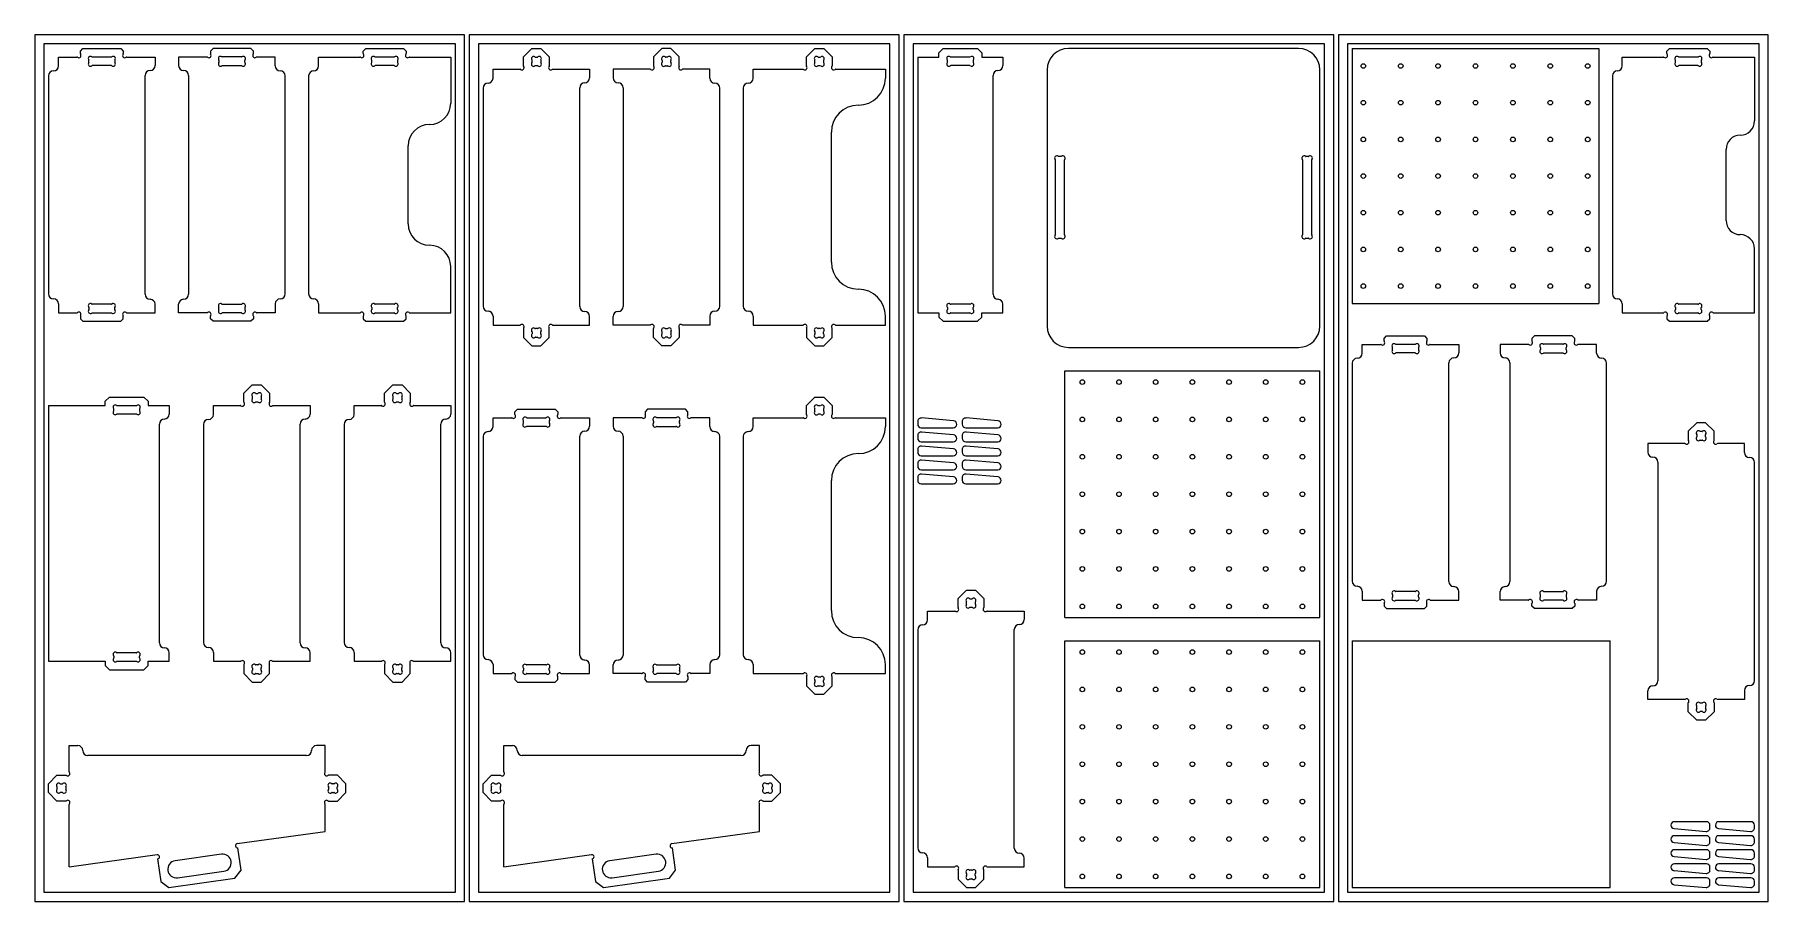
# Model space of a CAD drawing. Header units: millimetres. Extents: x 0 to 2440, y 0 to 1220.
import ezdxf

# ---------------------------------------------------------------- set-up
doc = ezdxf.new("R2010")
doc.units = ezdxf.units.MM

msp = doc.modelspace()

# ---------------------------------------------------------------- linework, layer by layer
at = {"color": 7, "linetype": 'Continuous', "lineweight": 15}
for p, q in [((605.1, 1220), (0, 1220)), ((0, 1220), (0, 0)), ((605.1, 0), (605.1, 1220)), ((1216.8, 1220), (611.6, 1220)), ((611.6, 1220), (611.6, 0)), ((1216.8, 0), (1216.8, 1220)), ((1828.4, 1220), (1223.3, 1220)), ((1223.3, 1220), (1223.3, 0)), ((1828.4, 0), (1828.4, 1220)), ((2440, 1220), (1834.9, 1220)), ((1834.9, 1220), (1834.9, 0)), ((2440, 0), (2440, 1220)), ((13, 1207), (13, 13)), ((592.1, 1207), (13, 1207)), ((64.3, 1196.9), (67.9, 1200.5)), ((64.3, 1193.3), (64.3, 1196.9)), ((67.9, 1200.5), (121.1, 1200.5)), ((121.1, 1200.5), (124.7, 1196.9)), ((124.7, 1196.9), (124.7, 1193.3)), ((251, 1200.5), (247.4, 1196.9)), ((247.4, 1196.9), (247.4, 1193.3)), ((304.1, 1200.5), (251, 1200.5)), ((307.8, 1196.9), (304.1, 1200.5)), ((307.8, 1193.3), (307.8, 1196.9)), ((462.5, 1196.9), (466.1, 1200.5)), ((462.5, 1193.3), (462.5, 1196.9)), ((466.1, 1200.5), (519.1, 1200.5)), ((519.1, 1200.5), (522.7, 1196.9)), ((522.7, 1196.9), (522.7, 1193.3)), ((592.1, 13), (592.1, 1207)), ((624.6, 1207), (624.6, 13)), ((1203.8, 1207), (624.6, 1207)), ((688, 1188.7), (699.8, 1200.5)), ((699.8, 1200.5), (712.5, 1200.5)), ((712.5, 1200.5), (724.2, 1188.7)), ((882.9, 1200.5), (871.1, 1188.7)), ((895.5, 1200.5), (882.9, 1200.5)), ((907.3, 1188.7), (895.5, 1200.5)), ((1086.2, 1188.7), (1097.9, 1200.5)), ((1097.9, 1200.5), (1110.6, 1200.5)), ((1110.6, 1200.5), (1122.4, 1188.7)), ((1203.8, 13), (1203.8, 1207)), ((1815.4, 1207), (1236.3, 1207)), ((1236.3, 1207), (1236.3, 13)), ((1272.6, 1194.5), (1278.6, 1200.5)), ((1278.6, 1200.5), (1327, 1200.5)), ((1327, 1200.5), (1333, 1194.5)), ((1778.9, 1200.5), (1454.9, 1200.5)), ((1815.4, 13), (1815.4, 1207)), ((2427, 1207), (1847.9, 1207)), ((1847.9, 1207), (1847.9, 13)), ((1854.4, 1200.5), (2201.4, 1200.5)), ((1854.4, 1200.5), (1854.4, 841.5)), ((2201.4, 1200.5), (2201.4, 841.5)), ((2297.3, 1196.9), (2300.9, 1200.5)), ((2297.3, 1193.3), (2297.3, 1196.9)), ((2300.9, 1200.5), (2354.1, 1200.5)), ((2354.1, 1200.5), (2357.7, 1196.9)), ((2357.7, 1196.9), (2357.7, 1193.3)), ((2427, 13), (2427, 1207)), ((33.5, 1188.5), (59.5, 1188.5)), ((33.5, 1176), (33.5, 1188.5)), ((76.3, 1181.2), (76.3, 1183.8)), ((81.1, 1188.6), (107.9, 1188.6)), ((107.9, 1176.4), (81.1, 1176.4)), ((112.7, 1183.8), (112.7, 1181.2)), ((129.5, 1188.5), (169.5, 1188.5)), ((169.5, 1188.5), (169.5, 1176.5)), ((242.6, 1188.5), (202.6, 1188.5)), ((202.6, 1188.5), (202.6, 1176.5)), ((259.4, 1183.8), (259.4, 1181.2)), ((291, 1188.6), (264.1, 1188.6)), ((264.1, 1176.4), (291, 1176.4)), ((295.8, 1181.2), (295.8, 1183.8)), ((338.6, 1188.5), (312.5, 1188.5)), ((338.6, 1176), (338.6, 1188.5)), ((399.6, 1188.5), (457.8, 1188.5)), ((399.6, 1176), (399.6, 1188.5)), ((474.5, 1181.2), (474.5, 1183.8)), ((479.3, 1188.6), (506, 1188.6)), ((506, 1176.4), (479.3, 1176.4)), ((510.7, 1183.8), (510.7, 1181.2)), ((527.5, 1188.5), (585.6, 1188.5)), ((585.6, 1188.5), (585.6, 1123.5)), ((645.1, 1171.3), (683.3, 1171.3)), ((645.1, 1158.8), (645.1, 1171.3)), ((688, 1176.1), (688, 1188.7)), ((700, 1181.1), (700, 1183.7)), ((704.8, 1188.5), (707.5, 1188.5)), ((707.5, 1176.3), (704.8, 1176.3)), ((712.2, 1183.7), (712.2, 1181.1)), ((724.2, 1188.7), (724.2, 1176.1)), ((729, 1171.3), (781.1, 1171.3)), ((781.1, 1171.3), (781.1, 1159.3)), ((866.3, 1171.3), (814.2, 1171.3)), ((814.2, 1171.3), (814.2, 1159.3)), ((871.1, 1188.7), (871.1, 1176.1)), ((883.1, 1183.7), (883.1, 1181.1)), ((890.5, 1188.5), (887.9, 1188.5)), ((887.9, 1176.3), (890.5, 1176.3)), ((895.3, 1181.1), (895.3, 1183.7)), ((907.3, 1176.1), (907.3, 1188.7)), ((950.2, 1171.3), (912.1, 1171.3)), ((950.2, 1158.8), (950.2, 1171.3)), ((1011.3, 1171.3), (1081.4, 1171.3)), ((1011.3, 1158.8), (1011.3, 1171.3)), ((1086.2, 1176.1), (1086.2, 1188.7)), ((1098.2, 1181.1), (1098.2, 1183.7)), ((1102.9, 1188.5), (1105.6, 1188.5)), ((1105.6, 1176.3), (1102.9, 1176.3)), ((1110.4, 1183.7), (1110.4, 1181.1)), ((1122.4, 1188.7), (1122.4, 1176.1)), ((1127.1, 1171.3), (1197.3, 1171.3)), ((1197.3, 1171.3), (1197.3, 1158.8)), ((1242.8, 1188.5), (1272.6, 1188.5)), ((1242.8, 1188.5), (1242.8, 828.5)), ((1272.6, 1188.5), (1272.6, 1194.5)), ((1284.6, 1181.2), (1284.6, 1183.8)), ((1289.4, 1188.6), (1316.1, 1188.6)), ((1316.1, 1176.4), (1289.4, 1176.4)), ((1321, 1183.8), (1321, 1181.2)), ((1333, 1194.5), (1333, 1188.5)), ((1333, 1188.5), (1362.8, 1188.5)), ((1362.8, 1188.5), (1362.8, 1176.5)), ((2234.5, 1188.5), (2292.5, 1188.5)), ((2234.5, 1176), (2234.5, 1188.5)), ((2309.3, 1181.2), (2309.3, 1183.8)), ((2314.1, 1188.6), (2340.9, 1188.6)), ((2340.9, 1176.4), (2314.1, 1176.4)), ((2345.7, 1183.8), (2345.7, 1181.2)), ((2362.5, 1188.5), (2420.5, 1188.5)), ((2420.5, 1188.5), (2420.5, 1098.5)), ((19.5, 1162), (19.5, 855)), ((155.5, 854.5), (155.5, 1162.5)), ((216.6, 1162.5), (216.6, 854.5)), ((352.6, 855), (352.6, 1162)), ((385.6, 1162), (385.6, 855)), ((1348.8, 854.5), (1348.8, 1162.5)), ((1424.9, 1170.5), (1424.9, 809.8)), ((1808.9, 809.8), (1808.9, 1170.5)), ((2220.5, 1162), (2220.5, 855)), ((631.1, 1144.8), (631.1, 837.8)), ((767.1, 837.3), (767.1, 1145.3)), ((828.2, 1145.3), (828.2, 837.3)), ((964.2, 837.8), (964.2, 1144.8)), ((997.3, 1144.8), (997.3, 837.8)), ((1121.3, 899.8), (1121.3, 1082.8)), ((525.6, 953.5), (525.6, 1063.5)), ((2380.5, 958.5), (2380.5, 1058.5)), ((1436.4, 1043.6), (1436.4, 938.3)), ((1444.5, 1048.5), (1441.2, 1048.5)), ((1449.4, 938.3), (1449.4, 1043.6)), ((1784.4, 1043.6), (1784.4, 938.3)), ((1792.5, 1048.5), (1789.2, 1048.5)), ((1797.4, 938.3), (1797.4, 1043.6)), ((1441.2, 933.5), (1444.5, 933.5)), ((1789.2, 933.5), (1792.5, 933.5)), ((2420.5, 828.5), (2420.5, 918.5)), ((585.6, 828.5), (585.6, 893.5)), ((33.5, 841), (33.5, 828.5)), ((76.3, 835.8), (76.3, 833.2)), ((107.9, 840.6), (81.1, 840.6)), ((112.7, 833.2), (112.7, 835.8)), ((169.5, 828.5), (169.5, 840.5)), ((202.6, 828.5), (202.6, 840.5)), ((259.4, 833.2), (259.4, 835.8)), ((264.1, 840.6), (291, 840.6)), ((295.8, 835.8), (295.8, 833.2)), ((338.6, 841), (338.6, 828.5)), ((399.6, 841), (399.6, 828.5)), ((474.5, 835.8), (474.5, 833.2)), ((506, 840.6), (479.3, 840.6)), ((510.7, 833.2), (510.7, 835.8)), ((1284.6, 835.8), (1284.6, 833.2)), ((1316.1, 840.6), (1289.4, 840.6)), ((1321, 833.2), (1321, 835.8)), ((1362.8, 828.5), (1362.8, 840.5)), ((1854.4, 841.5), (2201.4, 841.5)), ((2234.5, 841), (2234.5, 828.5)), ((2309.3, 835.8), (2309.3, 833.2)), ((2340.9, 840.6), (2314.1, 840.6)), ((2345.7, 833.2), (2345.7, 835.8)), ((33.5, 828.5), (59.5, 828.5)), ((64.3, 823.7), (64.3, 820.1)), ((64.3, 820.1), (67.9, 816.5)), ((67.9, 816.5), (121.1, 816.5)), ((81.1, 828.4), (107.9, 828.4)), ((121.1, 816.5), (124.7, 820.1)), ((124.7, 820.1), (124.7, 823.7)), ((129.5, 828.5), (169.5, 828.5)), ((242.6, 828.5), (202.6, 828.5)), ((247.4, 820.1), (247.4, 823.7)), ((251, 816.5), (247.4, 820.1)), ((304.1, 816.5), (251, 816.5)), ((291, 828.4), (264.1, 828.4)), ((307.8, 820.1), (304.1, 816.5)), ((307.8, 823.7), (307.8, 820.1)), ((338.6, 828.5), (312.5, 828.5)), ((399.6, 828.5), (457.8, 828.5)), ((462.5, 823.7), (462.5, 820.1)), ((462.5, 820.1), (466.1, 816.5)), ((466.1, 816.5), (519.1, 816.5)), ((479.3, 828.4), (506, 828.4)), ((519.1, 816.5), (522.7, 820.1)), ((522.7, 820.1), (522.7, 823.7)), ((527.5, 828.5), (585.6, 828.5)), ((645.1, 823.8), (645.1, 811.3)), ((645.1, 811.3), (683.3, 811.3)), ((688, 806.5), (688, 793.9)), ((707.5, 806.3), (704.8, 806.3)), ((724.2, 793.9), (724.2, 806.5)), ((729, 811.3), (781.1, 811.3)), ((781.1, 811.3), (781.1, 823.3)), ((814.2, 811.3), (814.2, 823.3)), ((866.3, 811.3), (814.2, 811.3)), ((871.1, 793.9), (871.1, 806.5)), ((887.9, 806.3), (890.5, 806.3)), ((907.3, 806.5), (907.3, 793.9)), ((950.2, 811.3), (912.1, 811.3)), ((950.2, 823.8), (950.2, 811.3)), ((1011.3, 823.8), (1011.3, 811.3)), ((1011.3, 811.3), (1081.4, 811.3)), ((1086.2, 806.5), (1086.2, 793.9)), ((1105.6, 806.3), (1102.9, 806.3)), ((1122.4, 793.9), (1122.4, 806.5)), ((1127.1, 811.3), (1197.3, 811.3)), ((1197.3, 811.3), (1197.3, 823.8)), ((1242.8, 828.5), (1272.6, 828.5)), ((1272.6, 828.5), (1272.6, 822.5)), ((1272.6, 822.5), (1278.6, 816.5)), ((1278.6, 816.5), (1327, 816.5)), ((1289.4, 828.4), (1316.1, 828.4)), ((1327, 816.5), (1333, 822.5)), ((1333, 822.5), (1333, 828.5)), ((1333, 828.5), (1362.8, 828.5)), ((2234.5, 828.5), (2292.5, 828.5)), ((2297.3, 823.7), (2297.3, 820.1)), ((2297.3, 820.1), (2300.9, 816.5)), ((2300.9, 816.5), (2354.1, 816.5)), ((2314.1, 828.4), (2340.9, 828.4)), ((2354.1, 816.5), (2357.7, 820.1)), ((2357.7, 820.1), (2357.7, 823.7)), ((2362.5, 828.5), (2420.5, 828.5)), ((688, 793.9), (699.8, 782.1)), ((699.8, 782.1), (712.5, 782.1)), ((700, 801.5), (700, 798.9)), ((704.8, 794.1), (707.5, 794.1)), ((712.2, 798.9), (712.2, 801.5)), ((712.5, 782.1), (724.2, 793.9)), ((882.9, 782.1), (871.1, 793.9)), ((895.5, 782.1), (882.9, 782.1)), ((883.1, 798.9), (883.1, 801.5)), ((890.5, 794.1), (887.9, 794.1)), ((895.3, 801.5), (895.3, 798.9)), ((907.3, 793.9), (895.5, 782.1)), ((1086.2, 793.9), (1097.9, 782.1)), ((1097.9, 782.1), (1110.6, 782.1)), ((1098.2, 801.5), (1098.2, 798.9)), ((1102.9, 794.1), (1105.6, 794.1)), ((1110.4, 798.9), (1110.4, 801.5)), ((1110.6, 782.1), (1122.4, 793.9)), ((1868.4, 784), (1894.4, 784)), ((1868.4, 771.5), (1868.4, 784)), ((1899.2, 792.4), (1902.8, 796)), ((1899.2, 788.8), (1899.2, 792.4)), ((1902.8, 796), (1956, 796)), ((1915.9, 784.1), (1942.8, 784.1)), ((1956, 796), (1959.6, 792.4)), ((1959.6, 792.4), (1959.6, 788.8)), ((1964.3, 784), (2004.4, 784)), ((2004.4, 784), (2004.4, 772)), ((2102.5, 784), (2062.4, 784)), ((2062.4, 784), (2062.4, 772)), ((2110.9, 796), (2107.2, 792.4)), ((2107.2, 792.4), (2107.2, 788.8)), ((2164, 796), (2110.9, 796)), ((2150.9, 784.1), (2124, 784.1)), ((2167.6, 792.4), (2164, 796)), ((2167.6, 788.8), (2167.6, 792.4)), ((2198.4, 784), (2172.4, 784)), ((2198.4, 771.5), (2198.4, 784)), ((1454.9, 779.8), (1778.9, 779.8)), ((1854.4, 757.5), (1854.4, 450.5)), ((1911.2, 776.7), (1911.2, 779.3)), ((1942.8, 771.9), (1915.9, 771.9)), ((1947.6, 779.3), (1947.6, 776.7)), ((1990.4, 450), (1990.4, 758)), ((2076.4, 758), (2076.4, 450)), ((2119.2, 779.3), (2119.2, 776.7)), ((2124, 771.9), (2150.9, 771.9)), ((2155.6, 776.7), (2155.6, 779.3)), ((2212.4, 450.5), (2212.4, 757.5)), ((1449.9, 746.6), (1808.9, 746.6)), ((1449.9, 399.6), (1449.9, 746.6)), ((1808.9, 399.6), (1808.9, 746.6)), ((99.3, 703.9), (105.3, 709.9)), ((105.3, 709.9), (153.7, 709.9)), ((153.7, 709.9), (159.7, 703.9)), ((294.5, 715.4), (306.2, 727.1)), ((294.5, 702.7), (294.5, 715.4)), ((306.2, 727.1), (318.9, 727.1)), ((306.5, 707.7), (306.5, 710.4)), ((311.2, 715.1), (313.9, 715.1)), ((318.7, 710.4), (318.7, 707.7)), ((318.9, 727.1), (330.7, 715.4)), ((330.7, 715.4), (330.7, 702.7)), ((492.5, 715.4), (504.3, 727.1)), ((492.5, 702.7), (492.5, 715.4)), ((504.3, 727.1), (517, 727.1)), ((504.5, 707.7), (504.5, 710.4)), ((509.3, 715.1), (512, 715.1)), ((516.7, 710.4), (516.7, 707.7)), ((517, 727.1), (528.7, 715.4)), ((528.7, 715.4), (528.7, 702.7)), ((1086.2, 698.2), (1097.9, 709.9)), ((1097.9, 709.9), (1110.6, 709.9)), ((1110.6, 709.9), (1122.4, 698.2)), ((19.5, 697.9), (99.3, 697.9)), ((19.5, 697.9), (19.5, 337.9)), ((99.3, 697.9), (99.3, 703.9)), ((111.3, 690.8), (111.3, 693.1)), ((116.1, 697.9), (142.9, 697.9)), ((142.9, 685.9), (116.1, 685.9)), ((147.7, 693.1), (147.7, 690.8)), ((159.7, 703.9), (159.7, 697.9)), ((159.7, 697.9), (189.5, 697.9)), ((189.5, 697.9), (189.5, 685.9)), ((251.6, 697.9), (289.7, 697.9)), ((251.6, 685.4), (251.6, 697.9)), ((313.9, 702.9), (311.2, 702.9)), ((335.4, 697.9), (387.6, 697.9)), ((387.6, 697.9), (387.6, 685.9)), ((449.6, 697.9), (487.8, 697.9)), ((449.6, 685.4), (449.6, 697.9)), ((512, 702.9), (509.3, 702.9)), ((533.5, 697.9), (585.6, 697.9)), ((585.6, 697.9), (585.6, 685.9)), ((675.9, 689.1), (679.5, 692.7)), ((675.9, 685.5), (675.9, 689.1)), ((679.5, 692.7), (732.7, 692.7)), ((732.7, 692.7), (736.3, 689.1)), ((736.3, 689.1), (736.3, 685.5)), ((862.6, 692.7), (859, 689.1)), ((859, 689.1), (859, 685.5)), ((915.8, 692.7), (862.6, 692.7)), ((919.4, 689.1), (915.8, 692.7)), ((919.4, 685.5), (919.4, 689.1)), ((1086.2, 685.5), (1086.2, 698.2)), ((1098.2, 690.5), (1098.2, 693.2)), ((1102.9, 697.9), (1105.6, 697.9)), ((1105.6, 685.7), (1102.9, 685.7)), ((1110.4, 693.2), (1110.4, 690.5)), ((1122.4, 698.2), (1122.4, 685.5)), ((175.5, 363.9), (175.5, 671.9)), ((237.6, 671.4), (237.6, 364.4)), ((373.6, 363.9), (373.6, 671.9)), ((435.6, 671.4), (435.6, 364.4)), ((571.6, 363.9), (571.6, 671.9)), ((645.1, 680.7), (671.2, 680.7)), ((645.1, 668.2), (645.1, 680.7)), ((687.9, 673.4), (687.9, 676.1)), ((692.7, 680.8), (719.6, 680.8)), ((719.6, 668.6), (692.7, 668.6)), ((724.3, 676.1), (724.3, 673.4)), ((741.1, 680.7), (781.1, 680.7)), ((781.1, 680.7), (781.1, 668.7)), ((854.2, 680.7), (814.2, 680.7)), ((814.2, 680.7), (814.2, 668.7)), ((871, 676.1), (871, 673.4)), ((902.6, 680.8), (875.8, 680.8)), ((875.8, 668.6), (902.6, 668.6)), ((907.4, 673.4), (907.4, 676.1)), ((950.2, 680.7), (924.2, 680.7)), ((950.2, 668.2), (950.2, 680.7)), ((1011.3, 680.7), (1081.4, 680.7)), ((1011.3, 668.2), (1011.3, 680.7)), ((1127.1, 680.7), (1197.3, 680.7)), ((1197.3, 680.7), (1197.3, 668.2)), ((1242.8, 675.4), (1242.8, 671.7)), ((1247.8, 666.7), (1292.8, 666.7)), ((1293.2, 676.4), (1248.2, 680.4)), ((1293.2, 656.7), (1248.2, 660.6)), ((1305.4, 675.4), (1305.4, 671.7)), ((1310.4, 666.7), (1355.4, 666.7)), ((1355.8, 676.4), (1310.8, 680.4)), ((1355.8, 656.7), (1310.8, 660.6)), ((2339.2, 673.5), (2327.4, 661.8)), ((2327.4, 661.8), (2327.4, 649.1)), ((2351.8, 673.5), (2339.2, 673.5)), ((2346.8, 661.5), (2344.2, 661.5)), ((2363.6, 661.8), (2351.8, 673.5)), ((2363.6, 649.1), (2363.6, 661.8)), ((631.1, 654.2), (631.1, 347.2)), ((767.1, 346.7), (767.1, 654.7)), ((828.2, 654.7), (828.2, 346.7)), ((964.2, 347.2), (964.2, 654.2)), ((997.3, 654.2), (997.3, 347.2)), ((1242.8, 655.7), (1242.8, 651.9)), ((1242.8, 635.9), (1242.8, 632.2)), ((1247.8, 646.9), (1292.8, 646.9)), ((1293.2, 637), (1248.2, 640.9)), ((1305.4, 655.7), (1305.4, 651.9)), ((1305.4, 635.9), (1305.4, 632.2)), ((1310.4, 646.9), (1355.4, 646.9)), ((1355.8, 637), (1310.8, 640.9)), ((2322.6, 644.3), (2270.5, 644.3)), ((2270.5, 644.3), (2270.5, 632.3)), ((2339.4, 656.8), (2339.4, 654.1)), ((2344.2, 649.3), (2346.8, 649.3)), ((2351.6, 654.1), (2351.6, 656.8)), ((2406.5, 644.3), (2368.4, 644.3)), ((2406.5, 631.8), (2406.5, 644.3)), ((1242.8, 616.2), (1242.8, 612.5)), ((1247.8, 627.2), (1292.8, 627.2)), ((1293.2, 617.2), (1248.2, 621.2)), ((1305.4, 616.2), (1305.4, 612.5)), ((1310.4, 627.2), (1355.4, 627.2)), ((1355.8, 617.2), (1310.8, 621.2)), ((2284.5, 618.3), (2284.5, 310.3)), ((2420.5, 310.8), (2420.5, 617.8)), ((1121.3, 409.2), (1121.3, 592.2)), ((1242.8, 596.5), (1242.8, 592.7)), ((1247.8, 607.5), (1292.8, 607.5)), ((1247.8, 587.7), (1292.8, 587.7)), ((1293.2, 597.5), (1248.2, 601.5)), ((1305.4, 596.5), (1305.4, 592.7)), ((1310.4, 607.5), (1355.4, 607.5)), ((1310.4, 587.7), (1355.4, 587.7)), ((1355.8, 597.5), (1310.8, 601.5)), ((1299.7, 426.1), (1311.4, 437.9)), ((1299.7, 413.5), (1299.7, 426.1)), ((1311.4, 437.9), (1324.1, 437.9)), ((1311.7, 418.5), (1311.7, 421.1)), ((1316.4, 425.9), (1319.1, 425.9)), ((1323.9, 421.1), (1323.9, 418.5)), ((1324.1, 437.9), (1335.9, 426.1)), ((1335.9, 426.1), (1335.9, 413.5)), ((1868.4, 436.5), (1868.4, 424)), ((1868.4, 424), (1894.4, 424)), ((1899.2, 419.2), (1899.2, 415.6)), ((1899.2, 415.6), (1902.8, 412)), ((1911.2, 431.3), (1911.2, 428.7)), ((1942.8, 436.1), (1915.9, 436.1)), ((1915.9, 423.9), (1942.8, 423.9)), ((1947.6, 428.7), (1947.6, 431.3)), ((1956, 412), (1959.6, 415.6)), ((1959.6, 415.6), (1959.6, 419.2)), ((1964.3, 424), (2004.4, 424)), ((2004.4, 424), (2004.4, 436)), ((2062.4, 424), (2062.4, 436)), ((2102.5, 424), (2062.4, 424)), ((2107.2, 415.6), (2107.2, 419.2)), ((2110.9, 412), (2107.2, 415.6)), ((2119.2, 428.7), (2119.2, 431.3)), ((2124, 436.1), (2150.9, 436.1)), ((2150.9, 423.9), (2124, 423.9)), ((2155.6, 431.3), (2155.6, 428.7)), ((2167.6, 415.6), (2164, 412)), ((2167.6, 419.2), (2167.6, 415.6)), ((2198.4, 424), (2172.4, 424)), ((2198.4, 436.5), (2198.4, 424)), ((1256.8, 408.7), (1294.9, 408.7)), ((1256.8, 396.2), (1256.8, 408.7)), ((1319.1, 413.7), (1316.4, 413.7)), ((1340.6, 408.7), (1392.8, 408.7)), ((1392.8, 408.7), (1392.8, 396.7)), ((1449.9, 399.6), (1808.9, 399.6)), ((1902.8, 412), (1956, 412)), ((2164, 412), (2110.9, 412)), ((1242.8, 382.2), (1242.8, 75.2)), ((1378.8, 74.7), (1378.8, 382.7)), ((1449.9, 366.5), (1808.9, 366.5)), ((1449.9, 19.5), (1449.9, 366.5)), ((1808.9, 19.5), (1808.9, 366.5)), ((1854.4, 366.5), (2217.3, 366.5)), ((1854.4, 366.5), (1854.4, 19.5)), ((2217.3, 19.5), (2217.3, 366.5)), ((111.3, 345.1), (111.3, 342.8)), ((142.9, 349.9), (116.1, 349.9)), ((147.7, 342.8), (147.7, 345.1)), ((189.5, 337.9), (189.5, 349.9)), ((251.6, 350.4), (251.6, 337.9)), ((387.6, 337.9), (387.6, 349.9)), ((449.6, 350.4), (449.6, 337.9)), ((585.6, 337.9), (585.6, 349.9)), ((19.5, 337.9), (99.3, 337.9)), ((99.3, 337.9), (99.3, 331.9)), ((99.3, 331.9), (105.3, 325.9)), ((105.3, 325.9), (153.7, 325.9)), ((116.1, 337.9), (142.9, 337.9)), ((153.7, 325.9), (159.7, 331.9)), ((159.7, 331.9), (159.7, 337.9)), ((159.7, 337.9), (189.5, 337.9)), ((251.6, 337.9), (289.7, 337.9)), ((294.5, 333.2), (294.5, 320.5)), ((294.5, 320.5), (306.2, 308.7)), ((306.5, 328.2), (306.5, 325.5)), ((313.9, 332.9), (311.2, 332.9)), ((311.2, 320.7), (313.9, 320.7)), ((318.7, 325.5), (318.7, 328.2)), ((318.9, 308.7), (330.7, 320.5)), ((330.7, 320.5), (330.7, 333.2)), ((335.4, 337.9), (387.6, 337.9)), ((449.6, 337.9), (487.8, 337.9)), ((492.5, 333.2), (492.5, 320.5)), ((492.5, 320.5), (504.3, 308.7)), ((504.5, 328.2), (504.5, 325.5)), ((512, 332.9), (509.3, 332.9)), ((509.3, 320.7), (512, 320.7)), ((516.7, 325.5), (516.7, 328.2)), ((517, 308.7), (528.7, 320.5)), ((528.7, 320.5), (528.7, 333.2)), ((533.5, 337.9), (585.6, 337.9)), ((645.1, 333.2), (645.1, 320.7)), ((645.1, 320.7), (671.2, 320.7)), ((687.9, 328.1), (687.9, 325.4)), ((719.6, 332.8), (692.7, 332.8)), ((692.7, 320.6), (719.6, 320.6)), ((724.3, 325.4), (724.3, 328.1)), ((741.1, 320.7), (781.1, 320.7)), ((781.1, 320.7), (781.1, 332.7)), ((814.2, 320.7), (814.2, 332.7)), ((854.2, 320.7), (814.2, 320.7)), ((871, 325.4), (871, 328.1)), ((875.8, 332.8), (902.6, 332.8)), ((902.6, 320.6), (875.8, 320.6)), ((907.4, 328.1), (907.4, 325.4)), ((950.2, 320.7), (924.2, 320.7)), ((950.2, 333.2), (950.2, 320.7)), ((1011.3, 333.2), (1011.3, 320.7)), ((1011.3, 320.7), (1081.4, 320.7)), ((1127.1, 320.7), (1197.3, 320.7)), ((1197.3, 320.7), (1197.3, 333.2)), ((306.2, 308.7), (318.9, 308.7)), ((504.3, 308.7), (517, 308.7)), ((675.9, 316), (675.9, 312.3)), ((675.9, 312.3), (679.5, 308.7)), ((679.5, 308.7), (732.7, 308.7)), ((732.7, 308.7), (736.3, 312.3)), ((736.3, 312.3), (736.3, 316)), ((859, 312.3), (859, 316)), ((862.6, 308.7), (859, 312.3)), ((915.8, 308.7), (862.6, 308.7)), ((919.4, 312.3), (915.8, 308.7)), ((919.4, 316), (919.4, 312.3)), ((1086.2, 316), (1086.2, 303.3)), ((1086.2, 303.3), (1097.9, 291.5)), ((1098.2, 311), (1098.2, 308.3)), ((1105.6, 315.7), (1102.9, 315.7)), ((1102.9, 303.5), (1105.6, 303.5)), ((1110.4, 308.3), (1110.4, 311)), ((1110.6, 291.5), (1122.4, 303.3)), ((1122.4, 303.3), (1122.4, 316)), ((2270.5, 284.3), (2270.5, 296.3)), ((2406.5, 296.8), (2406.5, 284.3)), ((1097.9, 291.5), (1110.6, 291.5)), ((2322.6, 284.3), (2270.5, 284.3)), ((2327.4, 266.9), (2327.4, 279.6)), ((2339.4, 271.9), (2339.4, 274.6)), ((2344.2, 279.3), (2346.8, 279.3)), ((2351.6, 274.6), (2351.6, 271.9)), ((2363.6, 279.6), (2363.6, 266.9)), ((2406.5, 284.3), (2368.4, 284.3)), ((2339.2, 255.1), (2327.4, 266.9)), ((2351.8, 255.1), (2339.2, 255.1)), ((2346.8, 267.1), (2344.2, 267.1)), ((2363.6, 266.9), (2351.8, 255.1)), ((48.7, 219.3), (60.7, 219.3)), ((48.7, 182.3), (48.7, 219.3)), ((382.7, 205.3), (74.7, 205.3)), ((408.7, 219.3), (396.7, 219.3)), ((408.7, 182.3), (408.7, 219.3)), ((660.3, 219.3), (672.3, 219.3)), ((660.3, 182.3), (660.3, 219.3)), ((994.3, 205.3), (686.3, 205.3)), ((1020.3, 219.3), (1008.3, 219.3)), ((1020.3, 182.3), (1020.3, 219.3)), ((19.5, 165.6), (31.3, 177.4)), ((31.3, 177.4), (43.9, 177.4)), ((426.1, 177.4), (413.5, 177.4)), ((437.9, 165.6), (426.1, 177.4)), ((631.1, 165.6), (643, 177.4)), ((643, 177.4), (655.5, 177.4)), ((1037.7, 177.4), (1025.2, 177.4)), ((1049.5, 165.6), (1037.7, 177.4)), ((19.5, 153.1), (19.5, 165.6)), ((31.3, 141.2), (19.5, 153.1)), ((31.5, 158.1), (31.5, 160.6)), ((36.3, 165.4), (38.9, 165.4)), ((38.9, 153.2), (36.3, 153.2)), ((43.7, 160.6), (43.7, 158.1)), ((413.7, 160.6), (413.7, 158.1)), ((421.1, 165.4), (418.5, 165.4)), ((418.5, 153.2), (421.1, 153.2)), ((425.9, 158.1), (425.9, 160.6)), ((426.1, 141.2), (437.9, 153.1)), ((437.9, 153.1), (437.9, 165.6)), ((631.1, 153.1), (631.1, 165.6)), ((643, 141.2), (631.1, 153.1)), ((643.1, 158.1), (643.1, 160.6)), ((648, 165.4), (650.5, 165.4)), ((650.5, 153.2), (648, 153.2)), ((655.3, 160.6), (655.3, 158.1)), ((1025.3, 160.6), (1025.3, 158.1)), ((1032.7, 165.4), (1030.2, 165.4)), ((1030.2, 153.2), (1032.7, 153.2)), ((1037.5, 158.1), (1037.5, 160.6)), ((1037.7, 141.2), (1049.5, 153.1)), ((1049.5, 153.1), (1049.5, 165.6)), ((43.9, 141.2), (31.3, 141.2)), ((48.7, 48.5), (48.7, 136.4)), ((408.7, 98.5), (408.7, 136.4)), ((413.5, 141.2), (426.1, 141.2)), ((655.5, 141.2), (643, 141.2)), ((660.3, 48.5), (660.3, 136.4)), ((1020.3, 98.5), (1020.3, 136.4)), ((1025.2, 141.2), (1037.7, 141.2)), ((285.2, 81.4), (408.7, 98.5)), ((896.8, 81.4), (1020.3, 98.5)), ((2307.5, 102.4), (2352.5, 98.4)), ((2352.9, 112.1), (2307.9, 112.1)), ((2357.9, 103.4), (2357.9, 107.1)), ((2370.1, 102.4), (2415.1, 98.4)), ((2415.5, 112.1), (2370.5, 112.1)), ((2420.5, 103.4), (2420.5, 107.1)), ((290.4, 43.7), (286, 75.4)), ((902, 43.7), (897.6, 75.4)), ((2307.5, 82.6), (2352.5, 78.7)), ((2352.9, 92.4), (2307.9, 92.4)), ((2357.9, 83.7), (2357.9, 87.4)), ((2370.1, 82.6), (2415.1, 78.7)), ((2415.5, 92.4), (2370.5, 92.4)), ((2420.5, 83.7), (2420.5, 87.4)), ((48.7, 48.5), (172.2, 65.7)), ((173.1, 59.7), (177.5, 28)), ((263, 66.2), (197.7, 57.1)), ((660.3, 48.5), (783.9, 65.7)), ((784.7, 59.7), (789.1, 28)), ((874.7, 66.2), (809.3, 57.1)), ((1256.8, 61.2), (1256.8, 48.7)), ((1392.8, 48.7), (1392.8, 60.7)), ((2307.5, 62.9), (2352.5, 59)), ((2352.9, 72.7), (2307.9, 72.7)), ((2352.9, 52.9), (2307.9, 52.9)), ((2357.9, 63.9), (2357.9, 67.7)), ((2370.1, 62.9), (2415.1, 59)), ((2415.5, 72.7), (2370.5, 72.7)), ((2415.5, 52.9), (2370.5, 52.9)), ((2420.5, 63.9), (2420.5, 67.7)), ((177.5, 28), (188.8, 19.5)), ((188.8, 19.5), (281.9, 32.4)), ((201, 33.3), (266.3, 42.4)), ((281.9, 32.4), (290.4, 43.7)), ((789.1, 28), (800.4, 19.5)), ((800.4, 19.5), (893.5, 32.4)), ((812.6, 33.3), (878, 42.4)), ((893.5, 32.4), (902, 43.7)), ((1256.8, 48.7), (1294.9, 48.7)), ((1299.7, 43.9), (1299.7, 31.3)), ((1299.7, 31.3), (1311.4, 19.5)), ((1311.7, 38.9), (1311.7, 36.3)), ((1319.1, 43.7), (1316.4, 43.7)), ((1316.4, 31.5), (1319.1, 31.5)), ((1323.9, 36.3), (1323.9, 38.9)), ((1324.1, 19.5), (1335.9, 31.3)), ((1335.9, 31.3), (1335.9, 43.9)), ((1340.6, 48.7), (1392.8, 48.7)), ((2307.5, 43.2), (2352.5, 39.2)), ((2352.9, 33.2), (2307.9, 33.2)), ((2357.9, 44.2), (2357.9, 47.9)), ((2357.9, 24.5), (2357.9, 28.2)), ((2370.1, 43.2), (2415.1, 39.2)), ((2415.5, 33.2), (2370.5, 33.2)), ((2420.5, 44.2), (2420.5, 47.9)), ((2420.5, 24.5), (2420.5, 28.2)), ((0, 0), (605.1, 0)), ((13, 13), (592.1, 13)), ((611.6, 0), (1216.8, 0)), ((624.6, 13), (1203.8, 13)), ((1223.3, 0), (1828.4, 0)), ((1236.3, 13), (1815.4, 13)), ((1311.4, 19.5), (1324.1, 19.5)), ((1449.9, 19.5), (1808.9, 19.5)), ((1834.9, 0), (2440, 0)), ((1847.9, 13), (2427, 13)), ((1854.4, 19.5), (2217.3, 19.5)), ((2307.5, 23.4), (2352.5, 19.5)), ((2370.1, 23.4), (2415.1, 19.5))]:
    msp.add_line(p, q, dxfattribs=at)
for centre in [(1870, 1175.9), (1870, 1175.9), (1922.6, 1175.9), (1922.6, 1175.9), (1975.2, 1175.9), (1975.2, 1175.9), (2027.9, 1175.9), (2027.9, 1175.9), (2080.5, 1175.9), (2080.5, 1175.9), (2133.1, 1175.9), (2133.1, 1175.9), (2185.8, 1175.9), (2185.8, 1175.9), (1870, 1124.3), (1870, 1124.3), (1922.6, 1124.3), (1922.6, 1124.3), (1975.2, 1124.3), (1975.2, 1124.3), (2027.9, 1124.3), (2027.9, 1124.3), (2080.5, 1124.3), (2080.5, 1124.3), (2133.1, 1124.3), (2133.1, 1124.3), (2185.8, 1124.3), (2185.8, 1124.3), (1870, 1072.6), (1870, 1072.6), (1922.6, 1072.6), (1922.6, 1072.6), (1975.2, 1072.6), (1975.2, 1072.6), (2027.9, 1072.6), (2027.9, 1072.6), (2080.5, 1072.6), (2080.5, 1072.6), (2133.1, 1072.6), (2133.1, 1072.6), (2185.8, 1072.6), (2185.8, 1072.6), (1870, 1021), (1870, 1021), (1922.6, 1021), (1922.6, 1021), (1975.2, 1021), (1975.2, 1021), (2027.9, 1021), (2027.9, 1021), (2080.5, 1021), (2080.5, 1021), (2133.1, 1021), (2133.1, 1021), (2185.8, 1021), (2185.8, 1021), (1870, 969.4), (1870, 969.4), (1922.6, 969.4), (1922.6, 969.4), (1975.2, 969.4), (1975.2, 969.4), (2027.9, 969.4), (2027.9, 969.4), (2080.5, 969.4), (2080.5, 969.4), (2133.1, 969.4), (2133.1, 969.4), (2185.8, 969.4), (2185.8, 969.4), (1870, 917.7), (1870, 917.7), (1922.6, 917.7), (1922.6, 917.7), (1975.2, 917.7), (1975.2, 917.7), (2027.9, 917.7), (2027.9, 917.7), (2080.5, 917.7), (2080.5, 917.7), (2133.1, 917.7), (2133.1, 917.7), (2185.8, 917.7), (2185.8, 917.7), (1870, 866.1), (1870, 866.1), (1922.6, 866.1), (1922.6, 866.1), (1975.2, 866.1), (1975.2, 866.1), (2027.9, 866.1), (2027.9, 866.1), (2080.5, 866.1), (2080.5, 866.1), (2133.1, 866.1), (2133.1, 866.1), (2185.8, 866.1), (2185.8, 866.1), (1474.5, 731), (1474.5, 731), (1526.1, 731), (1526.1, 731), (1577.7, 731), (1577.7, 731), (1629.4, 731), (1629.4, 731), (1681, 731), (1681, 731), (1732.6, 731), (1732.6, 731), (1784.3, 731), (1784.3, 731), (1474.5, 678.4), (1474.5, 678.4), (1526.1, 678.4), (1526.1, 678.4), (1577.7, 678.4), (1577.7, 678.4), (1629.4, 678.4), (1629.4, 678.4), (1681, 678.4), (1681, 678.4), (1732.6, 678.4), (1732.6, 678.4), (1784.3, 678.4), (1784.3, 678.4), (1474.5, 625.8), (1474.5, 625.8), (1526.1, 625.8), (1526.1, 625.8), (1577.7, 625.8), (1577.7, 625.8), (1629.4, 625.8), (1629.4, 625.8), (1681, 625.8), (1681, 625.8), (1732.6, 625.8), (1732.6, 625.8), (1784.3, 625.8), (1784.3, 625.8), (1474.5, 573.1), (1474.5, 573.1), (1526.1, 573.1), (1526.1, 573.1), (1577.7, 573.1), (1577.7, 573.1), (1629.4, 573.1), (1629.4, 573.1), (1681, 573.1), (1681, 573.1), (1732.6, 573.1), (1732.6, 573.1), (1784.3, 573.1), (1784.3, 573.1), (1474.5, 520.5), (1474.5, 520.5), (1526.1, 520.5), (1526.1, 520.5), (1577.7, 520.5), (1577.7, 520.5), (1629.4, 520.5), (1629.4, 520.5), (1681, 520.5), (1681, 520.5), (1732.6, 520.5), (1732.6, 520.5), (1784.3, 520.5), (1784.3, 520.5), (1474.5, 467.9), (1474.5, 467.9), (1526.1, 467.9), (1526.1, 467.9), (1577.7, 467.9), (1577.7, 467.9), (1629.4, 467.9), (1629.4, 467.9), (1681, 467.9), (1681, 467.9), (1732.6, 467.9), (1732.6, 467.9), (1784.3, 467.9), (1784.3, 467.9), (1474.5, 415.2), (1474.5, 415.2), (1526.1, 415.2), (1526.1, 415.2), (1577.7, 415.2), (1577.7, 415.2), (1629.4, 415.2), (1629.4, 415.2), (1681, 415.2), (1681, 415.2), (1732.6, 415.2), (1732.6, 415.2), (1784.3, 415.2), (1784.3, 415.2), (1474.5, 350.9), (1474.5, 350.9), (1526.1, 350.9), (1526.1, 350.9), (1577.7, 350.9), (1577.7, 350.9), (1629.4, 350.9), (1629.4, 350.9), (1681, 350.9), (1681, 350.9), (1732.6, 350.9), (1732.6, 350.9), (1784.3, 350.9), (1784.3, 350.9), (1474.5, 298.3), (1474.5, 298.3), (1526.1, 298.3), (1526.1, 298.3), (1577.7, 298.3), (1577.7, 298.3), (1629.4, 298.3), (1629.4, 298.3), (1681, 298.3), (1681, 298.3), (1732.6, 298.3), (1732.6, 298.3), (1784.3, 298.3), (1784.3, 298.3), (1474.5, 245.6), (1474.5, 245.6), (1526.1, 245.6), (1526.1, 245.6), (1577.7, 245.6), (1577.7, 245.6), (1629.4, 245.6), (1629.4, 245.6), (1681, 245.6), (1681, 245.6), (1732.6, 245.6), (1732.6, 245.6), (1784.3, 245.6), (1784.3, 245.6), (1474.5, 193), (1474.5, 193), (1526.1, 193), (1526.1, 193), (1577.7, 193), (1577.7, 193), (1629.4, 193), (1629.4, 193), (1681, 193), (1681, 193), (1732.6, 193), (1732.6, 193), (1784.3, 193), (1784.3, 193), (1474.5, 140.4), (1474.5, 140.4), (1526.1, 140.4), (1526.1, 140.4), (1577.7, 140.4), (1577.7, 140.4), (1629.4, 140.4), (1629.4, 140.4), (1681, 140.4), (1681, 140.4), (1732.6, 140.4), (1732.6, 140.4), (1784.3, 140.4), (1784.3, 140.4), (1474.5, 87.7), (1474.5, 87.7), (1526.1, 87.7), (1526.1, 87.7), (1577.7, 87.7), (1577.7, 87.7), (1629.4, 87.7), (1629.4, 87.7), (1681, 87.7), (1681, 87.7), (1732.6, 87.7), (1732.6, 87.7), (1784.3, 87.7), (1784.3, 87.7), (1474.5, 35.1), (1474.5, 35.1), (1526.1, 35.1), (1526.1, 35.1), (1577.7, 35.1), (1577.7, 35.1), (1629.4, 35.1), (1629.4, 35.1), (1681, 35.1), (1681, 35.1), (1732.6, 35.1), (1732.6, 35.1), (1784.3, 35.1), (1784.3, 35.1)]:
    msp.add_circle(centre, 3.25, dxfattribs=at)
for centre, radius, start, end in [((1454.9, 1170.5), 30, 90, 180), ((1454.9, 1170.5), 30, 90, 180), ((1778.9, 1170.5), 30, 0, 90), ((1778.9, 1170.5), 30, 0, 90), ((26.5, 1176), 7, 270, 0), ((26.5, 1176), 7, 270, 0), ((59.5, 1187.5), 1, 51.1275, 90), ((59.5, 1187.5), 1, 51.1275, 90), ((62.1, 1190.7), 3.1, 231.1275, 38.8725), ((62.1, 1190.7), 3.1, 231.1275, 38.8725), ((65.3, 1193.3), 1, 180, 218.8725), ((65.3, 1193.3), 1, 180, 218.8725), ((78.5, 1186.4), 3.1, 51.1275, 218.8725), ((78.5, 1186.4), 3.1, 51.1275, 218.8725), ((78.5, 1178.6), 3.1, 141.1275, 308.8725), ((78.5, 1178.6), 3.1, 141.1275, 308.8725), ((75.3, 1183.8), 1, 0, 38.8725), ((75.3, 1183.8), 1, 0, 38.8725), ((75.3, 1181.2), 1, 321.1275, 0), ((75.3, 1181.2), 1, 321.1275, 0), ((81.1, 1189.6), 1, 231.1275, 270), ((81.1, 1189.6), 1, 231.1275, 270), ((81.1, 1175.4), 1, 90, 128.8725), ((81.1, 1175.4), 1, 90, 128.8725), ((107.9, 1189.6), 1, 270, 308.8725), ((107.9, 1189.6), 1, 270, 308.8725), ((107.9, 1175.4), 1, 51.1275, 90), ((107.9, 1175.4), 1, 51.1275, 90), ((110.5, 1186.4), 3.1, 321.1275, 128.8725), ((110.5, 1186.4), 3.1, 321.1275, 128.8725), ((110.5, 1178.6), 3.1, 231.1275, 38.8725), ((110.5, 1178.6), 3.1, 231.1275, 38.8725), ((113.7, 1183.8), 1, 141.1275, 180), ((113.7, 1183.8), 1, 141.1275, 180), ((113.7, 1181.2), 1, 180, 218.8725), ((113.7, 1181.2), 1, 180, 218.8725), ((126.9, 1190.7), 3.1, 141.1275, 308.8725), ((126.9, 1190.7), 3.1, 141.1275, 308.8725), ((123.7, 1193.3), 1, 321.1275, 0), ((123.7, 1193.3), 1, 321.1275, 0), ((129.5, 1187.5), 1, 90, 128.8725), ((129.5, 1187.5), 1, 90, 128.8725), ((162.5, 1176.5), 7, 270, 0), ((162.5, 1176.5), 7, 270, 0), ((209.6, 1176.5), 7, 180, 270), ((209.6, 1176.5), 7, 180, 270), ((242.6, 1187.5), 1, 51.1275, 90), ((242.6, 1187.5), 1, 51.1275, 90), ((245.2, 1190.7), 3.1, 231.1275, 38.8725), ((245.2, 1190.7), 3.1, 231.1275, 38.8725), ((248.4, 1193.3), 1, 180, 218.8725), ((248.4, 1193.3), 1, 180, 218.8725), ((261.6, 1186.4), 3.1, 51.1275, 218.8725), ((261.6, 1186.4), 3.1, 51.1275, 218.8725), ((261.6, 1178.6), 3.1, 141.1275, 308.8725), ((261.6, 1178.6), 3.1, 141.1275, 308.8725), ((258.4, 1183.8), 1, 0, 38.8725), ((258.4, 1183.8), 1, 0, 38.8725), ((258.4, 1181.2), 1, 321.1275, 0), ((258.4, 1181.2), 1, 321.1275, 0), ((264.1, 1189.6), 1, 231.1275, 270), ((264.1, 1189.6), 1, 231.1275, 270), ((264.1, 1175.4), 1, 90, 128.8725), ((264.1, 1175.4), 1, 90, 128.8725), ((291, 1189.6), 1, 270, 308.8725), ((291, 1189.6), 1, 270, 308.8725), ((291, 1175.4), 1, 51.1275, 90), ((291, 1175.4), 1, 51.1275, 90), ((293.6, 1186.4), 3.1, 321.1275, 128.8725), ((293.6, 1186.4), 3.1, 321.1275, 128.8725), ((293.6, 1178.6), 3.1, 231.1275, 38.8725), ((293.6, 1178.6), 3.1, 231.1275, 38.8725), ((296.8, 1183.8), 1, 141.1275, 180), ((296.8, 1183.8), 1, 141.1275, 180), ((296.8, 1181.2), 1, 180, 218.8725), ((296.8, 1181.2), 1, 180, 218.8725), ((310, 1190.7), 3.1, 141.1275, 308.8725), ((310, 1190.7), 3.1, 141.1275, 308.8725), ((306.8, 1193.3), 1, 321.1275, 0), ((306.8, 1193.3), 1, 321.1275, 0), ((312.5, 1187.5), 1, 90, 128.8725), ((312.5, 1187.5), 1, 90, 128.8725), ((345.6, 1176), 7, 180, 270), ((345.6, 1176), 7, 180, 270), ((392.6, 1176), 7, 270, 0), ((392.6, 1176), 7, 270, 0), ((457.8, 1187.5), 1, 51.1275, 90), ((457.8, 1187.5), 1, 51.1275, 90), ((460.3, 1190.7), 3.1, 231.1275, 38.8725), ((460.3, 1190.7), 3.1, 231.1275, 38.8725), ((463.5, 1193.3), 1, 180, 218.8725), ((463.5, 1193.3), 1, 180, 218.8725), ((476.7, 1186.4), 3.1, 51.1275, 218.8725), ((476.7, 1186.4), 3.1, 51.1275, 218.8725), ((476.7, 1178.6), 3.1, 141.1275, 308.8725), ((476.7, 1178.6), 3.1, 141.1275, 308.8725), ((473.5, 1183.8), 1, 0, 38.8725), ((473.5, 1183.8), 1, 0, 38.8725), ((473.5, 1181.2), 1, 321.1275, 0), ((473.5, 1181.2), 1, 321.1275, 0), ((479.3, 1189.6), 1, 231.1275, 270), ((479.3, 1189.6), 1, 231.1275, 270), ((479.3, 1175.4), 1, 90, 128.8725), ((479.3, 1175.4), 1, 90, 128.8725), ((506, 1189.6), 1, 270, 308.8725), ((506, 1189.6), 1, 270, 308.8725), ((506, 1175.4), 1, 51.1275, 90), ((506, 1175.4), 1, 51.1275, 90), ((508.5, 1186.4), 3.1, 321.1275, 128.8725), ((508.5, 1186.4), 3.1, 321.1275, 128.8725), ((508.5, 1178.6), 3.1, 231.1275, 38.8725), ((508.5, 1178.6), 3.1, 231.1275, 38.8725), ((511.7, 1183.8), 1, 141.1275, 180), ((511.7, 1183.8), 1, 141.1275, 180), ((511.7, 1181.2), 1, 180, 218.8725), ((511.7, 1181.2), 1, 180, 218.8725), ((524.9, 1190.7), 3.1, 141.1275, 308.8725), ((524.9, 1190.7), 3.1, 141.1275, 308.8725), ((521.7, 1193.3), 1, 321.1275, 0), ((521.7, 1193.3), 1, 321.1275, 0), ((527.5, 1187.5), 1, 90, 128.8725), ((527.5, 1187.5), 1, 90, 128.8725), ((683.3, 1170.3), 1, 51.1275, 90), ((683.3, 1170.3), 1, 51.1275, 90), ((685.8, 1173.5), 3.1, 231.1275, 38.8725), ((685.8, 1173.5), 3.1, 231.1275, 38.8725), ((689, 1176.1), 1, 180, 218.8725), ((689, 1176.1), 1, 180, 218.8725), ((702.2, 1186.3), 3.1, 51.1275, 218.8725), ((702.2, 1186.3), 3.1, 51.1275, 218.8725), ((702.2, 1178.5), 3.1, 141.1275, 308.8725), ((702.2, 1178.5), 3.1, 141.1275, 308.8725), ((699, 1183.7), 1, 0, 38.8725), ((699, 1183.7), 1, 0, 38.8725), ((699, 1181.1), 1, 321.1275, 0), ((699, 1181.1), 1, 321.1275, 0), ((704.8, 1189.5), 1, 231.1275, 270), ((704.8, 1189.5), 1, 231.1275, 270), ((704.8, 1175.3), 1, 90, 128.8725), ((704.8, 1175.3), 1, 90, 128.8725), ((707.5, 1189.5), 1, 270, 308.8725), ((707.5, 1189.5), 1, 270, 308.8725), ((707.5, 1175.3), 1, 51.1275, 90), ((707.5, 1175.3), 1, 51.1275, 90), ((710, 1186.3), 3.1, 321.1275, 128.8725), ((710, 1186.3), 3.1, 321.1275, 128.8725), ((710, 1178.5), 3.1, 231.1275, 38.8725), ((710, 1178.5), 3.1, 231.1275, 38.8725), ((713.2, 1183.7), 1, 141.1275, 180), ((713.2, 1183.7), 1, 141.1275, 180), ((713.2, 1181.1), 1, 180, 218.8725), ((713.2, 1181.1), 1, 180, 218.8725), ((726.4, 1173.5), 3.1, 141.1275, 308.8725), ((726.4, 1173.5), 3.1, 141.1275, 308.8725), ((723.2, 1176.1), 1, 321.1275, 0), ((723.2, 1176.1), 1, 321.1275, 0), ((729, 1170.3), 1, 90, 128.8725), ((729, 1170.3), 1, 90, 128.8725), ((866.3, 1170.3), 1, 51.1275, 90), ((866.3, 1170.3), 1, 51.1275, 90), ((868.9, 1173.5), 3.1, 231.1275, 38.8725), ((868.9, 1173.5), 3.1, 231.1275, 38.8725), ((872.1, 1176.1), 1, 180, 218.8725), ((872.1, 1176.1), 1, 180, 218.8725), ((885.3, 1186.3), 3.1, 51.1275, 218.8725), ((885.3, 1186.3), 3.1, 51.1275, 218.8725), ((885.3, 1178.5), 3.1, 141.1275, 308.8725), ((885.3, 1178.5), 3.1, 141.1275, 308.8725), ((882.1, 1183.7), 1, 0, 38.8725), ((882.1, 1183.7), 1, 0, 38.8725), ((882.1, 1181.1), 1, 321.1275, 0), ((882.1, 1181.1), 1, 321.1275, 0), ((887.9, 1189.5), 1, 231.1275, 270), ((887.9, 1189.5), 1, 231.1275, 270), ((887.9, 1175.3), 1, 90, 128.8725), ((887.9, 1175.3), 1, 90, 128.8725), ((890.5, 1189.5), 1, 270, 308.8725), ((890.5, 1189.5), 1, 270, 308.8725), ((890.5, 1175.3), 1, 51.1275, 90), ((890.5, 1175.3), 1, 51.1275, 90), ((893.1, 1186.3), 3.1, 321.1275, 128.8725), ((893.1, 1186.3), 3.1, 321.1275, 128.8725), ((893.1, 1178.5), 3.1, 231.1275, 38.8725), ((893.1, 1178.5), 3.1, 231.1275, 38.8725), ((896.3, 1183.7), 1, 141.1275, 180), ((896.3, 1183.7), 1, 141.1275, 180), ((896.3, 1181.1), 1, 180, 218.8725), ((896.3, 1181.1), 1, 180, 218.8725), ((909.5, 1173.5), 3.1, 141.1275, 308.8725), ((909.5, 1173.5), 3.1, 141.1275, 308.8725), ((906.3, 1176.1), 1, 321.1275, 0), ((906.3, 1176.1), 1, 321.1275, 0), ((912.1, 1170.3), 1, 90, 128.8725), ((912.1, 1170.3), 1, 90, 128.8725), ((1081.4, 1170.3), 1, 51.1275, 90), ((1081.4, 1170.3), 1, 51.1275, 90), ((1084, 1173.5), 3.1, 231.1275, 38.8725), ((1084, 1173.5), 3.1, 231.1275, 38.8725), ((1087.2, 1176.1), 1, 180, 218.8725), ((1087.2, 1176.1), 1, 180, 218.8725), ((1100.3, 1186.3), 3.1, 51.1275, 218.8725), ((1100.3, 1186.3), 3.1, 51.1275, 218.8725), ((1100.3, 1178.5), 3.1, 141.1275, 308.8725), ((1100.3, 1178.5), 3.1, 141.1275, 308.8725), ((1097.2, 1183.7), 1, 0, 38.8725), ((1097.2, 1183.7), 1, 0, 38.8725), ((1097.2, 1181.1), 1, 321.1275, 0), ((1097.2, 1181.1), 1, 321.1275, 0), ((1102.9, 1189.5), 1, 231.1275, 270), ((1102.9, 1189.5), 1, 231.1275, 270), ((1102.9, 1175.3), 1, 90, 128.8725), ((1102.9, 1175.3), 1, 90, 128.8725), ((1105.6, 1189.5), 1, 270, 308.8725), ((1105.6, 1189.5), 1, 270, 308.8725), ((1105.6, 1175.3), 1, 51.1275, 90), ((1105.6, 1175.3), 1, 51.1275, 90), ((1108.2, 1186.3), 3.1, 321.1275, 128.8725), ((1108.2, 1186.3), 3.1, 321.1275, 128.8725), ((1108.2, 1178.5), 3.1, 231.1275, 38.8725), ((1108.2, 1178.5), 3.1, 231.1275, 38.8725), ((1111.4, 1183.7), 1, 141.1275, 180), ((1111.4, 1183.7), 1, 141.1275, 180), ((1111.4, 1181.1), 1, 180, 218.8725), ((1111.4, 1181.1), 1, 180, 218.8725), ((1124.5, 1173.5), 3.1, 141.1275, 308.8725), ((1124.5, 1173.5), 3.1, 141.1275, 308.8725), ((1121.4, 1176.1), 1, 321.1275, 0), ((1121.4, 1176.1), 1, 321.1275, 0), ((1127.1, 1170.3), 1, 90, 128.8725), ((1127.1, 1170.3), 1, 90, 128.8725), ((1286.7, 1186.4), 3.1, 52.0777, 217.9223), ((1286.7, 1186.4), 3.1, 52.0777, 217.9223), ((1286.7, 1178.6), 3.1, 142.0777, 307.9223), ((1286.7, 1178.6), 3.1, 142.0777, 307.9223), ((1283.4, 1183.8), 1.2, 0, 37.9223), ((1283.4, 1183.8), 1.2, 0, 37.9223), ((1283.4, 1181.2), 1.2, 322.0777, 0), ((1283.4, 1181.2), 1.2, 322.0777, 0), ((1289.4, 1189.8), 1.2, 232.0777, 270), ((1289.4, 1189.8), 1.2, 232.0777, 270), ((1289.4, 1175.2), 1.2, 90, 127.9223), ((1289.4, 1175.2), 1.2, 90, 127.9223), ((1316.1, 1189.8), 1.2, 270, 307.9223), ((1316.1, 1189.8), 1.2, 270, 307.9223), ((1316.1, 1175.2), 1.2, 52.0777, 90), ((1316.1, 1175.2), 1.2, 52.0777, 90), ((1318.8, 1186.4), 3.1, 322.0777, 127.9223), ((1318.8, 1186.4), 3.1, 322.0777, 127.9223), ((1318.8, 1178.6), 3.1, 232.0777, 37.9223), ((1318.8, 1178.6), 3.1, 232.0777, 37.9223), ((1322.2, 1183.8), 1.2, 142.0777, 180), ((1322.2, 1183.8), 1.2, 142.0777, 180), ((1322.2, 1181.2), 1.2, 180, 217.9223), ((1322.2, 1181.2), 1.2, 180, 217.9223), ((1355.8, 1176.5), 7, 270, 0), ((1355.8, 1176.5), 7, 270, 0), ((2227.5, 1176), 7, 270, 0), ((2227.5, 1176), 7, 270, 0), ((2292.5, 1187.5), 1, 51.1275, 90), ((2292.5, 1187.5), 1, 51.1275, 90), ((2295.1, 1190.7), 3.1, 231.1275, 38.8725), ((2295.1, 1190.7), 3.1, 231.1275, 38.8725), ((2298.3, 1193.3), 1, 180, 218.8725), ((2298.3, 1193.3), 1, 180, 218.8725), ((2311.5, 1186.4), 3.1, 51.1275, 218.8725), ((2311.5, 1186.4), 3.1, 51.1275, 218.8725), ((2311.5, 1178.6), 3.1, 141.1275, 308.8725), ((2311.5, 1178.6), 3.1, 141.1275, 308.8725), ((2308.3, 1183.8), 1, 0, 38.8725), ((2308.3, 1183.8), 1, 0, 38.8725), ((2308.3, 1181.2), 1, 321.1275, 0), ((2308.3, 1181.2), 1, 321.1275, 0), ((2314.1, 1189.6), 1, 231.1275, 270), ((2314.1, 1189.6), 1, 231.1275, 270), ((2314.1, 1175.4), 1, 90, 128.8725), ((2314.1, 1175.4), 1, 90, 128.8725), ((2340.9, 1189.6), 1, 270, 308.8725), ((2340.9, 1189.6), 1, 270, 308.8725), ((2340.9, 1175.4), 1, 51.1275, 90), ((2340.9, 1175.4), 1, 51.1275, 90), ((2343.5, 1186.4), 3.1, 321.1275, 128.8725), ((2343.5, 1186.4), 3.1, 321.1275, 128.8725), ((2343.5, 1178.6), 3.1, 231.1275, 38.8725), ((2343.5, 1178.6), 3.1, 231.1275, 38.8725), ((2346.7, 1183.8), 1, 141.1275, 180), ((2346.7, 1183.8), 1, 141.1275, 180), ((2346.7, 1181.2), 1, 180, 218.8725), ((2346.7, 1181.2), 1, 180, 218.8725), ((2359.9, 1190.7), 3.1, 141.1275, 308.8725), ((2359.9, 1190.7), 3.1, 141.1275, 308.8725), ((2356.7, 1193.3), 1, 321.1275, 0), ((2356.7, 1193.3), 1, 321.1275, 0), ((2362.5, 1187.5), 1, 90, 128.8725), ((2362.5, 1187.5), 1, 90, 128.8725), ((26.5, 1162), 7, 90, 180), ((26.5, 1162), 7, 90, 180), ((162.5, 1162.5), 7, 90, 180), ((162.5, 1162.5), 7, 90, 180), ((209.6, 1162.5), 7, 0, 90), ((209.6, 1162.5), 7, 0, 90), ((345.6, 1162), 7, 0, 90), ((345.6, 1162), 7, 0, 90), ((392.6, 1162), 7, 90, 180), ((392.6, 1162), 7, 90, 180), ((638.1, 1144.8), 7, 90, 180), ((638.1, 1144.8), 7, 90, 180), ((638.1, 1158.8), 7, 270, 0), ((638.1, 1158.8), 7, 270, 0), ((774.1, 1145.3), 7, 90, 180), ((774.1, 1145.3), 7, 90, 180), ((774.1, 1159.3), 7, 270, 0), ((774.1, 1159.3), 7, 270, 0), ((821.2, 1159.3), 7, 180, 270), ((821.2, 1159.3), 7, 180, 270), ((821.2, 1145.3), 7, 0, 90), ((821.2, 1145.3), 7, 0, 90), ((957.2, 1158.8), 7, 180, 270), ((957.2, 1158.8), 7, 180, 270), ((957.2, 1144.8), 7, 0, 90), ((957.2, 1144.8), 7, 0, 90), ((1004.3, 1144.8), 7, 90, 180), ((1004.3, 1144.8), 7, 90, 180), ((1004.3, 1158.8), 7, 270, 0), ((1004.3, 1158.8), 7, 270, 0), ((1159.3, 1158.8), 38, 270, 0), ((1159.3, 1158.8), 38, 270, 0), ((1355.8, 1162.5), 7, 90, 180), ((1355.8, 1162.5), 7, 90, 180), ((2227.5, 1162), 7, 90, 180), ((2227.5, 1162), 7, 90, 180), ((555.6, 1123.5), 30, 270, 0), ((555.6, 1123.5), 30, 270, 0), ((1159.3, 1082.8), 38, 90, 180), ((1159.3, 1082.8), 38, 90, 180), ((2400.5, 1098.5), 20, 270, 0), ((2400.5, 1098.5), 20, 270, 0), ((555.6, 1063.5), 30, 90, 180), ((555.6, 1063.5), 30, 90, 180), ((2400.5, 1058.5), 20, 90, 180), ((2400.5, 1058.5), 20, 90, 180), ((1438.6, 1046.3), 3.1, 52.0777, 217.9223), ((1438.6, 1046.3), 3.1, 52.0777, 217.9223), ((1447.2, 1046.3), 3.1, 322.0777, 127.9223), ((1447.2, 1046.3), 3.1, 322.0777, 127.9223), ((1786.6, 1046.3), 3.1, 52.0777, 217.9223), ((1786.6, 1046.3), 3.1, 52.0777, 217.9223), ((1795.2, 1046.3), 3.1, 322.0777, 127.9223), ((1795.2, 1046.3), 3.1, 322.0777, 127.9223), ((1435.2, 1043.6), 1.2, 360, 37.9223), ((1435.2, 1043.6), 1.2, 360, 37.9223), ((1441.2, 1049.7), 1.2, 232.0777, 270), ((1441.2, 1049.7), 1.2, 232.0777, 270), ((1444.5, 1049.7), 1.2, 270, 307.9223), ((1444.5, 1049.7), 1.2, 270, 307.9223), ((1450.6, 1043.6), 1.2, 142.0777, 180), ((1450.6, 1043.6), 1.2, 142.0777, 180), ((1783.2, 1043.6), 1.2, 0, 37.9223), ((1783.2, 1043.6), 1.2, 0, 37.9223), ((1789.2, 1049.7), 1.2, 232.0777, 270), ((1789.2, 1049.7), 1.2, 232.0777, 270), ((1792.5, 1049.7), 1.2, 270, 307.9223), ((1792.5, 1049.7), 1.2, 270, 307.9223), ((1798.6, 1043.6), 1.2, 142.0777, 180), ((1798.6, 1043.6), 1.2, 142.0777, 180), ((555.6, 953.5), 30, 180, 270), ((555.6, 953.5), 30, 180, 270), ((2400.5, 958.5), 20, 180, 270), ((2400.5, 958.5), 20, 180, 270), ((1438.6, 935.7), 3.1, 142.0777, 307.9223), ((1438.6, 935.7), 3.1, 142.0777, 307.9223), ((1435.2, 938.3), 1.2, 322.0777, 0), ((1435.2, 938.3), 1.2, 322.0777, 0), ((1441.2, 932.3), 1.2, 90, 127.9223), ((1441.2, 932.3), 1.2, 90, 127.9223), ((1444.5, 932.3), 1.2, 52.0777, 90), ((1444.5, 932.3), 1.2, 52.0777, 90), ((1447.2, 935.7), 3.1, 232.0777, 37.9223), ((1447.2, 935.7), 3.1, 232.0777, 37.9223), ((1450.6, 938.3), 1.2, 180, 217.9223), ((1450.6, 938.3), 1.2, 180, 217.9223), ((1786.6, 935.7), 3.1, 142.0777, 307.9223), ((1786.6, 935.7), 3.1, 142.0777, 307.9223), ((1783.2, 938.3), 1.2, 322.0777, 0), ((1783.2, 938.3), 1.2, 322.0777, 0), ((1789.2, 932.3), 1.2, 90, 127.9223), ((1789.2, 932.3), 1.2, 90, 127.9223), ((1792.5, 932.3), 1.2, 52.0777, 90), ((1792.5, 932.3), 1.2, 52.0777, 90), ((1795.2, 935.7), 3.1, 232.0777, 37.9223), ((1795.2, 935.7), 3.1, 232.0777, 37.9223), ((1798.6, 938.3), 1.2, 180, 217.9223), ((1798.6, 938.3), 1.2, 180, 217.9223), ((2400.5, 918.5), 20, 0, 90), ((2400.5, 918.5), 20, 0, 90), ((555.6, 893.5), 30, 0, 90), ((555.6, 893.5), 30, 0, 90), ((1159.3, 899.8), 38, 180, 270), ((1159.3, 899.8), 38, 180, 270), ((26.5, 855), 7, 180, 270), ((26.5, 855), 7, 180, 270), ((162.5, 854.5), 7, 180, 270), ((162.5, 854.5), 7, 180, 270), ((209.6, 854.5), 7, 270, 0), ((209.6, 854.5), 7, 270, 0), ((345.6, 855), 7, 270, 0), ((345.6, 855), 7, 270, 0), ((392.6, 855), 7, 180, 270), ((392.6, 855), 7, 180, 270), ((1159.3, 823.8), 38, 0, 90), ((1159.3, 823.8), 38, 0, 90), ((1355.8, 854.5), 7, 180, 270), ((1355.8, 854.5), 7, 180, 270), ((2227.5, 855), 7, 180, 270), ((2227.5, 855), 7, 180, 270), ((26.5, 841), 7, 0, 90), ((26.5, 841), 7, 0, 90), ((78.5, 838.4), 3.1, 51.1275, 218.8725), ((78.5, 838.4), 3.1, 51.1275, 218.8725), ((78.5, 830.6), 3.1, 141.1275, 308.8725), ((78.5, 830.6), 3.1, 141.1275, 308.8725), ((75.3, 835.8), 1, 0, 38.8725), ((75.3, 835.8), 1, 0, 38.8725), ((75.3, 833.2), 1, 321.1275, 0), ((75.3, 833.2), 1, 321.1275, 0), ((81.1, 841.6), 1, 231.1275, 270), ((81.1, 841.6), 1, 231.1275, 270), ((107.9, 841.6), 1, 270, 308.8725), ((107.9, 841.6), 1, 270, 308.8725), ((110.5, 838.4), 3.1, 321.1275, 128.8725), ((110.5, 838.4), 3.1, 321.1275, 128.8725), ((110.5, 830.6), 3.1, 231.1275, 38.8725), ((110.5, 830.6), 3.1, 231.1275, 38.8725), ((113.7, 835.8), 1, 141.1275, 180), ((113.7, 835.8), 1, 141.1275, 180), ((113.7, 833.2), 1, 180, 218.8725), ((113.7, 833.2), 1, 180, 218.8725), ((162.5, 840.5), 7, 0, 90), ((162.5, 840.5), 7, 0, 90), ((209.6, 840.5), 7, 90, 180), ((209.6, 840.5), 7, 90, 180), ((261.6, 838.4), 3.1, 51.1275, 218.8725), ((261.6, 838.4), 3.1, 51.1275, 218.8725), ((261.6, 830.6), 3.1, 141.1275, 308.8725), ((261.6, 830.6), 3.1, 141.1275, 308.8725), ((258.4, 835.8), 1, 0, 38.8725), ((258.4, 835.8), 1, 0, 38.8725), ((258.4, 833.2), 1, 321.1275, 0), ((258.4, 833.2), 1, 321.1275, 0), ((264.1, 841.6), 1, 231.1275, 270), ((264.1, 841.6), 1, 231.1275, 270), ((291, 841.6), 1, 270, 308.8725), ((291, 841.6), 1, 270, 308.8725), ((293.6, 838.4), 3.1, 321.1275, 128.8725), ((293.6, 838.4), 3.1, 321.1275, 128.8725), ((293.6, 830.6), 3.1, 231.1275, 38.8725), ((293.6, 830.6), 3.1, 231.1275, 38.8725), ((296.8, 835.8), 1, 141.1275, 180), ((296.8, 835.8), 1, 141.1275, 180), ((296.8, 833.2), 1, 180, 218.8725), ((296.8, 833.2), 1, 180, 218.8725), ((345.6, 841), 7, 90, 180), ((345.6, 841), 7, 90, 180), ((392.6, 841), 7, 0, 90), ((392.6, 841), 7, 0, 90), ((476.7, 838.4), 3.1, 51.1275, 218.8725), ((476.7, 838.4), 3.1, 51.1275, 218.8725), ((476.7, 830.6), 3.1, 141.1275, 308.8725), ((476.7, 830.6), 3.1, 141.1275, 308.8725), ((473.5, 835.8), 1, 0, 38.8725), ((473.5, 835.8), 1, 0, 38.8725), ((473.5, 833.2), 1, 321.1275, 0), ((473.5, 833.2), 1, 321.1275, 0), ((479.3, 841.6), 1, 231.1275, 270), ((479.3, 841.6), 1, 231.1275, 270), ((506, 841.6), 1, 270, 308.8725), ((506, 841.6), 1, 270, 308.8725), ((508.5, 838.4), 3.1, 321.1275, 128.8725), ((508.5, 838.4), 3.1, 321.1275, 128.8725), ((508.5, 830.6), 3.1, 231.1275, 38.8725), ((508.5, 830.6), 3.1, 231.1275, 38.8725), ((511.7, 835.8), 1, 141.1275, 180), ((511.7, 835.8), 1, 141.1275, 180), ((511.7, 833.2), 1, 180, 218.8725), ((511.7, 833.2), 1, 180, 218.8725), ((638.1, 837.8), 7, 180, 270), ((638.1, 837.8), 7, 180, 270), ((638.1, 823.8), 7, 0, 90), ((638.1, 823.8), 7, 0, 90), ((774.1, 837.3), 7, 180, 270), ((774.1, 837.3), 7, 180, 270), ((774.1, 823.3), 7, 0, 90), ((774.1, 823.3), 7, 0, 90), ((821.2, 823.3), 7, 90, 180), ((821.2, 823.3), 7, 90, 180), ((821.2, 837.3), 7, 270, 0), ((821.2, 837.3), 7, 270, 0), ((957.2, 823.8), 7, 90, 180), ((957.2, 823.8), 7, 90, 180), ((957.2, 837.8), 7, 270, 0), ((957.2, 837.8), 7, 270, 0), ((1004.3, 837.8), 7, 180, 270), ((1004.3, 837.8), 7, 180, 270), ((1004.3, 823.8), 7, 0, 90), ((1004.3, 823.8), 7, 0, 90), ((1286.7, 838.4), 3.1, 52.0777, 217.9223), ((1286.7, 838.4), 3.1, 52.0777, 217.9223), ((1286.7, 830.6), 3.1, 142.0777, 307.9223), ((1286.7, 830.6), 3.1, 142.0777, 307.9223), ((1283.4, 835.8), 1.2, 0, 37.9223), ((1283.4, 835.8), 1.2, 0, 37.9223), ((1283.4, 833.2), 1.2, 322.0777, 0), ((1283.4, 833.2), 1.2, 322.0777, 0), ((1289.4, 841.8), 1.2, 232.0777, 270), ((1289.4, 841.8), 1.2, 232.0777, 270), ((1316.1, 841.8), 1.2, 270, 307.9223), ((1316.1, 841.8), 1.2, 270, 307.9223), ((1318.8, 838.4), 3.1, 322.0777, 127.9223), ((1318.8, 838.4), 3.1, 322.0777, 127.9223), ((1318.8, 830.6), 3.1, 232.0777, 37.9223), ((1318.8, 830.6), 3.1, 232.0777, 37.9223), ((1322.2, 835.8), 1.2, 142.0777, 180), ((1322.2, 835.8), 1.2, 142.0777, 180), ((1322.2, 833.2), 1.2, 180, 217.9223), ((1322.2, 833.2), 1.2, 180, 217.9223), ((1355.8, 840.5), 7, 0, 90), ((1355.8, 840.5), 7, 0, 90), ((2227.5, 841), 7, 0, 90), ((2227.5, 841), 7, 0, 90), ((2311.5, 838.4), 3.1, 51.1275, 218.8725), ((2311.5, 838.4), 3.1, 51.1275, 218.8725), ((2311.5, 830.6), 3.1, 141.1275, 308.8725), ((2311.5, 830.6), 3.1, 141.1275, 308.8725), ((2308.3, 835.8), 1, 0, 38.8725), ((2308.3, 835.8), 1, 0, 38.8725), ((2308.3, 833.2), 1, 321.1275, 0), ((2308.3, 833.2), 1, 321.1275, 0), ((2314.1, 841.6), 1, 231.1275, 270), ((2314.1, 841.6), 1, 231.1275, 270), ((2340.9, 841.6), 1, 270, 308.8725), ((2340.9, 841.6), 1, 270, 308.8725), ((2343.5, 838.4), 3.1, 321.1275, 128.8725), ((2343.5, 838.4), 3.1, 321.1275, 128.8725), ((2343.5, 830.6), 3.1, 231.1275, 38.8725), ((2343.5, 830.6), 3.1, 231.1275, 38.8725), ((2346.7, 835.8), 1, 141.1275, 180), ((2346.7, 835.8), 1, 141.1275, 180), ((2346.7, 833.2), 1, 180, 218.8725), ((2346.7, 833.2), 1, 180, 218.8725), ((59.5, 829.5), 1, 270, 308.8725), ((59.5, 829.5), 1, 270, 308.8725), ((62.1, 826.3), 3.1, 321.1275, 128.8725), ((62.1, 826.3), 3.1, 321.1275, 128.8725), ((65.3, 823.7), 1, 141.1275, 180), ((65.3, 823.7), 1, 141.1275, 180), ((81.1, 827.4), 1, 90, 128.8725), ((81.1, 827.4), 1, 90, 128.8725), ((107.9, 827.4), 1, 51.1275, 90), ((107.9, 827.4), 1, 51.1275, 90), ((126.9, 826.3), 3.1, 51.1275, 218.8725), ((126.9, 826.3), 3.1, 51.1275, 218.8725), ((123.7, 823.7), 1, 0, 38.8725), ((123.7, 823.7), 1, 0, 38.8725), ((129.5, 829.5), 1, 231.1275, 270), ((129.5, 829.5), 1, 231.1275, 270), ((242.6, 829.5), 1, 270, 308.8725), ((242.6, 829.5), 1, 270, 308.8725), ((245.2, 826.3), 3.1, 321.1275, 128.8725), ((245.2, 826.3), 3.1, 321.1275, 128.8725), ((248.4, 823.7), 1, 141.1275, 180), ((248.4, 823.7), 1, 141.1275, 180), ((264.1, 827.4), 1, 90, 128.8725), ((264.1, 827.4), 1, 90, 128.8725), ((291, 827.4), 1, 51.1275, 90), ((291, 827.4), 1, 51.1275, 90), ((310, 826.3), 3.1, 51.1275, 218.8725), ((310, 826.3), 3.1, 51.1275, 218.8725), ((306.8, 823.7), 1, 0, 38.8725), ((306.8, 823.7), 1, 0, 38.8725), ((312.5, 829.5), 1, 231.1275, 270), ((312.5, 829.5), 1, 231.1275, 270), ((457.8, 829.5), 1, 270, 308.8725), ((457.8, 829.5), 1, 270, 308.8725), ((460.3, 826.3), 3.1, 321.1275, 128.8725), ((460.3, 826.3), 3.1, 321.1275, 128.8725), ((463.5, 823.7), 1, 141.1275, 180), ((463.5, 823.7), 1, 141.1275, 180), ((479.3, 827.4), 1, 90, 128.8725), ((479.3, 827.4), 1, 90, 128.8725), ((506, 827.4), 1, 51.1275, 90), ((506, 827.4), 1, 51.1275, 90), ((524.9, 826.3), 3.1, 51.1275, 218.8725), ((524.9, 826.3), 3.1, 51.1275, 218.8725), ((521.7, 823.7), 1, 0, 38.8725), ((521.7, 823.7), 1, 0, 38.8725), ((527.5, 829.5), 1, 231.1275, 270), ((527.5, 829.5), 1, 231.1275, 270), ((683.3, 812.3), 1, 270, 308.8725), ((683.3, 812.3), 1, 270, 308.8725), ((685.8, 809.1), 3.1, 321.1275, 128.8725), ((685.8, 809.1), 3.1, 321.1275, 128.8725), ((689, 806.5), 1, 141.1275, 180), ((689, 806.5), 1, 141.1275, 180), ((702.2, 804.1), 3.1, 51.1275, 218.8725), ((702.2, 804.1), 3.1, 51.1275, 218.8725), ((704.8, 807.3), 1, 231.1275, 270), ((704.8, 807.3), 1, 231.1275, 270), ((707.5, 807.3), 1, 270, 308.8725), ((707.5, 807.3), 1, 270, 308.8725), ((710, 804.1), 3.1, 321.1275, 128.8725), ((710, 804.1), 3.1, 321.1275, 128.8725), ((726.4, 809.1), 3.1, 51.1275, 218.8725), ((726.4, 809.1), 3.1, 51.1275, 218.8725), ((723.2, 806.5), 1, 0, 38.8725), ((723.2, 806.5), 1, 0, 38.8725), ((729, 812.3), 1, 231.1275, 270), ((729, 812.3), 1, 231.1275, 270), ((866.3, 812.3), 1, 270, 308.8725), ((866.3, 812.3), 1, 270, 308.8725), ((868.9, 809.1), 3.1, 321.1275, 128.8725), ((868.9, 809.1), 3.1, 321.1275, 128.8725), ((872.1, 806.5), 1, 141.1275, 180), ((872.1, 806.5), 1, 141.1275, 180), ((885.3, 804.1), 3.1, 51.1275, 218.8725), ((885.3, 804.1), 3.1, 51.1275, 218.8725), ((887.9, 807.3), 1, 231.1275, 270), ((887.9, 807.3), 1, 231.1275, 270), ((890.5, 807.3), 1, 270, 308.8725), ((890.5, 807.3), 1, 270, 308.8725), ((893.1, 804.1), 3.1, 321.1275, 128.8725), ((893.1, 804.1), 3.1, 321.1275, 128.8725), ((909.5, 809.1), 3.1, 51.1275, 218.8725), ((909.5, 809.1), 3.1, 51.1275, 218.8725), ((906.3, 806.5), 1, 0, 38.8725), ((906.3, 806.5), 1, 0, 38.8725), ((912.1, 812.3), 1, 231.1275, 270), ((912.1, 812.3), 1, 231.1275, 270), ((1081.4, 812.3), 1, 270, 308.8725), ((1081.4, 812.3), 1, 270, 308.8725), ((1084, 809.1), 3.1, 321.1275, 128.8725), ((1084, 809.1), 3.1, 321.1275, 128.8725), ((1087.2, 806.5), 1, 141.1275, 180), ((1087.2, 806.5), 1, 141.1275, 180), ((1100.3, 804.1), 3.1, 51.1275, 218.8725), ((1100.3, 804.1), 3.1, 51.1275, 218.8725), ((1102.9, 807.3), 1, 231.1275, 270), ((1102.9, 807.3), 1, 231.1275, 270), ((1105.6, 807.3), 1, 270, 308.8725), ((1105.6, 807.3), 1, 270, 308.8725), ((1108.2, 804.1), 3.1, 321.1275, 128.8725), ((1108.2, 804.1), 3.1, 321.1275, 128.8725), ((1124.5, 809.1), 3.1, 51.1275, 218.8725), ((1124.5, 809.1), 3.1, 51.1275, 218.8725), ((1121.4, 806.5), 1, 0, 38.8725), ((1121.4, 806.5), 1, 0, 38.8725), ((1127.1, 812.3), 1, 231.1275, 270), ((1127.1, 812.3), 1, 231.1275, 270), ((1289.4, 827.2), 1.2, 90, 127.9223), ((1289.4, 827.2), 1.2, 90, 127.9223), ((1316.1, 827.2), 1.2, 52.0777, 90), ((1316.1, 827.2), 1.2, 52.0777, 90), ((1454.9, 809.8), 30, 180, 270), ((1454.9, 809.8), 30, 180, 270), ((1778.9, 809.8), 30, 270, 0), ((1778.9, 809.8), 30, 270, 0), ((2292.5, 829.5), 1, 270, 308.8725), ((2292.5, 829.5), 1, 270, 308.8725), ((2295.1, 826.3), 3.1, 321.1275, 128.8725), ((2295.1, 826.3), 3.1, 321.1275, 128.8725), ((2298.3, 823.7), 1, 141.1275, 180), ((2298.3, 823.7), 1, 141.1275, 180), ((2314.1, 827.4), 1, 90, 128.8725), ((2314.1, 827.4), 1, 90, 128.8725), ((2340.9, 827.4), 1, 51.1275, 90), ((2340.9, 827.4), 1, 51.1275, 90), ((2359.9, 826.3), 3.1, 51.1275, 218.8725), ((2359.9, 826.3), 3.1, 51.1275, 218.8725), ((2356.7, 823.7), 1, 0, 38.8725), ((2356.7, 823.7), 1, 0, 38.8725), ((2362.5, 829.5), 1, 231.1275, 270), ((2362.5, 829.5), 1, 231.1275, 270), ((702.2, 796.3), 3.1, 141.1275, 308.8725), ((702.2, 796.3), 3.1, 141.1275, 308.8725), ((699, 801.5), 1, 0, 38.8725), ((699, 801.5), 1, 0, 38.8725), ((699, 798.9), 1, 321.1275, 0), ((699, 798.9), 1, 321.1275, 0), ((704.8, 793.1), 1, 90, 128.8725), ((704.8, 793.1), 1, 90, 128.8725), ((707.5, 793.1), 1, 51.1275, 90), ((707.5, 793.1), 1, 51.1275, 90), ((710, 796.3), 3.1, 231.1275, 38.8725), ((710, 796.3), 3.1, 231.1275, 38.8725), ((713.2, 801.5), 1, 141.1275, 180), ((713.2, 801.5), 1, 141.1275, 180), ((713.2, 798.9), 1, 180, 218.8725), ((713.2, 798.9), 1, 180, 218.8725), ((885.3, 796.3), 3.1, 141.1275, 308.8725), ((885.3, 796.3), 3.1, 141.1275, 308.8725), ((882.1, 801.5), 1, 0, 38.8725), ((882.1, 801.5), 1, 0, 38.8725), ((882.1, 798.9), 1, 321.1275, 0), ((882.1, 798.9), 1, 321.1275, 0), ((887.9, 793.1), 1, 90, 128.8725), ((887.9, 793.1), 1, 90, 128.8725), ((890.5, 793.1), 1, 51.1275, 90), ((890.5, 793.1), 1, 51.1275, 90), ((893.1, 796.3), 3.1, 231.1275, 38.8725), ((893.1, 796.3), 3.1, 231.1275, 38.8725), ((896.3, 801.5), 1, 141.1275, 180), ((896.3, 801.5), 1, 141.1275, 180), ((896.3, 798.9), 1, 180, 218.8725), ((896.3, 798.9), 1, 180, 218.8725), ((1100.3, 796.3), 3.1, 141.1275, 308.8725), ((1100.3, 796.3), 3.1, 141.1275, 308.8725), ((1097.2, 801.5), 1, 0, 38.8725), ((1097.2, 801.5), 1, 0, 38.8725), ((1097.2, 798.9), 1, 321.1275, 0), ((1097.2, 798.9), 1, 321.1275, 0), ((1102.9, 793.1), 1, 90, 128.8725), ((1102.9, 793.1), 1, 90, 128.8725), ((1105.6, 793.1), 1, 51.1275, 90), ((1105.6, 793.1), 1, 51.1275, 90), ((1108.2, 796.3), 3.1, 231.1275, 38.8725), ((1108.2, 796.3), 3.1, 231.1275, 38.8725), ((1111.4, 801.5), 1, 141.1275, 180), ((1111.4, 801.5), 1, 141.1275, 180), ((1111.4, 798.9), 1, 180, 218.8725), ((1111.4, 798.9), 1, 180, 218.8725), ((1894.4, 783), 1, 51.1275, 90), ((1894.4, 783), 1, 51.1275, 90), ((1897, 786.2), 3.1, 231.1275, 38.8725), ((1897, 786.2), 3.1, 231.1275, 38.8725), ((1900.2, 788.8), 1, 180, 218.8725), ((1900.2, 788.8), 1, 180, 218.8725), ((1913.4, 781.9), 3.1, 51.1275, 218.8725), ((1913.4, 781.9), 3.1, 51.1275, 218.8725), ((1915.9, 785.1), 1, 231.1275, 270), ((1915.9, 785.1), 1, 231.1275, 270), ((1942.8, 785.1), 1, 270, 308.8725), ((1942.8, 785.1), 1, 270, 308.8725), ((1945.4, 781.9), 3.1, 321.1275, 128.8725), ((1945.4, 781.9), 3.1, 321.1275, 128.8725), ((1961.8, 786.2), 3.1, 141.1275, 308.8725), ((1961.8, 786.2), 3.1, 141.1275, 308.8725), ((1958.6, 788.8), 1, 321.1275, 0), ((1958.6, 788.8), 1, 321.1275, 0), ((1964.3, 783), 1, 90, 128.8725), ((1964.3, 783), 1, 90, 128.8725), ((2102.5, 783), 1, 51.1275, 90), ((2102.5, 783), 1, 51.1275, 90), ((2105, 786.2), 3.1, 231.1275, 38.8725), ((2105, 786.2), 3.1, 231.1275, 38.8725), ((2108.2, 788.8), 1, 180, 218.8725), ((2108.2, 788.8), 1, 180, 218.8725), ((2121.4, 781.9), 3.1, 51.1275, 218.8725), ((2121.4, 781.9), 3.1, 51.1275, 218.8725), ((2124, 785.1), 1, 231.1275, 270), ((2124, 785.1), 1, 231.1275, 270), ((2150.9, 785.1), 1, 270, 308.8725), ((2150.9, 785.1), 1, 270, 308.8725), ((2153.4, 781.9), 3.1, 321.1275, 128.8725), ((2153.4, 781.9), 3.1, 321.1275, 128.8725), ((2169.8, 786.2), 3.1, 141.1275, 308.8725), ((2169.8, 786.2), 3.1, 141.1275, 308.8725), ((2166.6, 788.8), 1, 321.1275, 0), ((2166.6, 788.8), 1, 321.1275, 0), ((2172.4, 783), 1, 90, 128.8725), ((2172.4, 783), 1, 90, 128.8725), ((1861.4, 757.5), 7, 90, 180), ((1861.4, 757.5), 7, 90, 180), ((1861.4, 771.5), 7, 270, 0), ((1861.4, 771.5), 7, 270, 0), ((1913.4, 774.1), 3.1, 141.1275, 308.8725), ((1913.4, 774.1), 3.1, 141.1275, 308.8725), ((1910.2, 779.3), 1, 0, 38.8725), ((1910.2, 779.3), 1, 0, 38.8725), ((1910.2, 776.7), 1, 321.1275, 0), ((1910.2, 776.7), 1, 321.1275, 0), ((1915.9, 770.9), 1, 90, 128.8725), ((1915.9, 770.9), 1, 90, 128.8725), ((1942.8, 770.9), 1, 51.1275, 90), ((1942.8, 770.9), 1, 51.1275, 90), ((1945.4, 774.1), 3.1, 231.1275, 38.8725), ((1945.4, 774.1), 3.1, 231.1275, 38.8725), ((1948.6, 779.3), 1, 141.1275, 180), ((1948.6, 779.3), 1, 141.1275, 180), ((1948.6, 776.7), 1, 180, 218.8725), ((1948.6, 776.7), 1, 180, 218.8725), ((1997.4, 758), 7, 90, 180), ((1997.4, 758), 7, 90, 180), ((1997.4, 772), 7, 270, 0), ((1997.4, 772), 7, 270, 0), ((2069.4, 772), 7, 180, 270), ((2069.4, 772), 7, 180, 270), ((2069.4, 758), 7, 0, 90), ((2069.4, 758), 7, 0, 90), ((2121.4, 774.1), 3.1, 141.1275, 308.8725), ((2121.4, 774.1), 3.1, 141.1275, 308.8725), ((2118.2, 779.3), 1, 0, 38.8725), ((2118.2, 779.3), 1, 0, 38.8725), ((2118.2, 776.7), 1, 321.1275, 0), ((2118.2, 776.7), 1, 321.1275, 0), ((2124, 770.9), 1, 90, 128.8725), ((2124, 770.9), 1, 90, 128.8725), ((2150.9, 770.9), 1, 51.1275, 90), ((2150.9, 770.9), 1, 51.1275, 90), ((2153.4, 774.1), 3.1, 231.1275, 38.8725), ((2153.4, 774.1), 3.1, 231.1275, 38.8725), ((2156.6, 779.3), 1, 141.1275, 180), ((2156.6, 779.3), 1, 141.1275, 180), ((2156.6, 776.7), 1, 180, 218.8725), ((2156.6, 776.7), 1, 180, 218.8725), ((2205.4, 771.5), 7, 180, 270), ((2205.4, 771.5), 7, 180, 270), ((2205.4, 757.5), 7, 0, 90), ((2205.4, 757.5), 7, 0, 90), ((308.7, 712.9), 3.1, 51.1275, 218.8725), ((308.7, 712.9), 3.1, 51.1275, 218.8725), ((305.5, 710.4), 1, 0, 38.8725), ((305.5, 710.4), 1, 0, 38.8725), ((305.5, 707.7), 1, 321.1275, 0), ((305.5, 707.7), 1, 321.1275, 0), ((311.2, 716.1), 1, 231.1275, 270), ((311.2, 716.1), 1, 231.1275, 270), ((313.9, 716.1), 1, 270, 308.8725), ((313.9, 716.1), 1, 270, 308.8725), ((316.5, 712.9), 3.1, 321.1275, 128.8725), ((316.5, 712.9), 3.1, 321.1275, 128.8725), ((319.7, 710.4), 1, 141.1275, 180), ((319.7, 710.4), 1, 141.1275, 180), ((319.7, 707.7), 1, 180, 218.8725), ((319.7, 707.7), 1, 180, 218.8725), ((506.7, 712.9), 3.1, 51.1275, 218.8725), ((506.7, 712.9), 3.1, 51.1275, 218.8725), ((503.5, 710.4), 1, 0, 38.8725), ((503.5, 710.4), 1, 0, 38.8725), ((503.5, 707.7), 1, 321.1275, 0), ((503.5, 707.7), 1, 321.1275, 0), ((509.3, 716.1), 1, 231.1275, 270), ((509.3, 716.1), 1, 231.1275, 270), ((512, 716.1), 1, 270, 308.8725), ((512, 716.1), 1, 270, 308.8725), ((514.5, 712.9), 3.1, 321.1275, 128.8725), ((514.5, 712.9), 3.1, 321.1275, 128.8725), ((517.7, 710.4), 1, 141.1275, 180), ((517.7, 710.4), 1, 141.1275, 180), ((517.7, 707.7), 1, 180, 218.8725), ((517.7, 707.7), 1, 180, 218.8725), ((113.5, 695.7), 3.1, 52.0777, 217.9223), ((113.5, 695.7), 3.1, 52.0777, 217.9223), ((113.5, 688.1), 3.1, 142.0777, 307.9223), ((113.5, 688.1), 3.1, 142.0777, 307.9223), ((110.1, 693.1), 1.2, 0, 37.9223), ((110.1, 693.1), 1.2, 0, 37.9223), ((110.1, 690.8), 1.2, 322.0777, 0), ((110.1, 690.8), 1.2, 322.0777, 0), ((116.1, 699.1), 1.2, 232.0777, 270), ((116.1, 699.1), 1.2, 232.0777, 270), ((116.1, 684.7), 1.2, 90, 127.9223), ((116.1, 684.7), 1.2, 90, 127.9223), ((142.9, 699.1), 1.2, 270, 307.9223), ((142.9, 699.1), 1.2, 270, 307.9223), ((142.9, 684.7), 1.2, 52.0777, 90), ((142.9, 684.7), 1.2, 52.0777, 90), ((145.5, 695.7), 3.1, 322.0777, 127.9223), ((145.5, 695.7), 3.1, 322.0777, 127.9223), ((145.5, 688.1), 3.1, 232.0777, 37.9223), ((145.5, 688.1), 3.1, 232.0777, 37.9223), ((148.9, 693.1), 1.2, 142.0777, 180), ((148.9, 693.1), 1.2, 142.0777, 180), ((148.9, 690.8), 1.2, 180, 217.9223), ((148.9, 690.8), 1.2, 180, 217.9223), ((182.5, 685.9), 7, 270, 0), ((182.5, 685.9), 7, 270, 0), ((244.6, 685.4), 7, 270, 0), ((244.6, 685.4), 7, 270, 0), ((289.7, 696.9), 1, 51.1275, 90), ((289.7, 696.9), 1, 51.1275, 90), ((292.3, 700.1), 3.1, 231.1275, 38.8725), ((292.3, 700.1), 3.1, 231.1275, 38.8725), ((295.5, 702.7), 1, 180, 218.8725), ((295.5, 702.7), 1, 180, 218.8725), ((308.7, 705.1), 3.1, 141.1275, 308.8725), ((308.7, 705.1), 3.1, 141.1275, 308.8725), ((311.2, 701.9), 1, 90, 128.8725), ((311.2, 701.9), 1, 90, 128.8725), ((313.9, 701.9), 1, 51.1275, 90), ((313.9, 701.9), 1, 51.1275, 90), ((316.5, 705.1), 3.1, 231.1275, 38.8725), ((316.5, 705.1), 3.1, 231.1275, 38.8725), ((332.9, 700.1), 3.1, 141.1275, 308.8725), ((332.9, 700.1), 3.1, 141.1275, 308.8725), ((329.7, 702.7), 1, 321.1275, 0), ((329.7, 702.7), 1, 321.1275, 0), ((335.4, 696.9), 1, 90, 128.8725), ((335.4, 696.9), 1, 90, 128.8725), ((380.6, 685.9), 7, 270, 0), ((380.6, 685.9), 7, 270, 0), ((442.6, 685.4), 7, 270, 0), ((442.6, 685.4), 7, 270, 0), ((487.8, 696.9), 1, 51.1275, 90), ((487.8, 696.9), 1, 51.1275, 90), ((490.3, 700.1), 3.1, 231.1275, 38.8725), ((490.3, 700.1), 3.1, 231.1275, 38.8725), ((493.5, 702.7), 1, 180, 218.8725), ((493.5, 702.7), 1, 180, 218.8725), ((506.7, 705.1), 3.1, 141.1275, 308.8725), ((506.7, 705.1), 3.1, 141.1275, 308.8725), ((509.3, 701.9), 1, 90, 128.8725), ((509.3, 701.9), 1, 90, 128.8725), ((512, 701.9), 1, 51.1275, 90), ((512, 701.9), 1, 51.1275, 90), ((514.5, 705.1), 3.1, 231.1275, 38.8725), ((514.5, 705.1), 3.1, 231.1275, 38.8725), ((530.9, 700.1), 3.1, 141.1275, 308.8725), ((530.9, 700.1), 3.1, 141.1275, 308.8725), ((527.7, 702.7), 1, 321.1275, 0), ((527.7, 702.7), 1, 321.1275, 0), ((533.5, 696.9), 1, 90, 128.8725), ((533.5, 696.9), 1, 90, 128.8725), ((578.6, 685.9), 7, 270, 0), ((578.6, 685.9), 7, 270, 0), ((673.7, 682.9), 3.1, 231.1275, 38.8725), ((673.7, 682.9), 3.1, 231.1275, 38.8725), ((676.9, 685.5), 1, 180, 218.8725), ((676.9, 685.5), 1, 180, 218.8725), ((738.5, 682.9), 3.1, 141.1275, 308.8725), ((738.5, 682.9), 3.1, 141.1275, 308.8725), ((735.3, 685.5), 1, 321.1275, 0), ((735.3, 685.5), 1, 321.1275, 0), ((856.8, 682.9), 3.1, 231.1275, 38.8725), ((856.8, 682.9), 3.1, 231.1275, 38.8725), ((860, 685.5), 1, 180, 218.8725), ((860, 685.5), 1, 180, 218.8725), ((921.6, 682.9), 3.1, 141.1275, 308.8725), ((921.6, 682.9), 3.1, 141.1275, 308.8725), ((918.4, 685.5), 1, 321.1275, 0), ((918.4, 685.5), 1, 321.1275, 0), ((1084, 682.9), 3.1, 231.1275, 38.8725), ((1084, 682.9), 3.1, 231.1275, 38.8725), ((1087.2, 685.5), 1, 180, 218.8725), ((1087.2, 685.5), 1, 180, 218.8725), ((1100.3, 695.7), 3.1, 51.1275, 218.8725), ((1100.3, 695.7), 3.1, 51.1275, 218.8725), ((1100.3, 687.9), 3.1, 141.1275, 308.8725), ((1100.3, 687.9), 3.1, 141.1275, 308.8725), ((1097.2, 693.2), 1, 0, 38.8725), ((1097.2, 693.2), 1, 0, 38.8725), ((1097.2, 690.5), 1, 321.1275, 0), ((1097.2, 690.5), 1, 321.1275, 0), ((1102.9, 698.9), 1, 231.1275, 270), ((1102.9, 698.9), 1, 231.1275, 270), ((1102.9, 684.7), 1, 90, 128.8725), ((1102.9, 684.7), 1, 90, 128.8725), ((1105.6, 698.9), 1, 270, 308.8725), ((1105.6, 698.9), 1, 270, 308.8725), ((1105.6, 684.7), 1, 51.1275, 90), ((1105.6, 684.7), 1, 51.1275, 90), ((1108.2, 695.7), 3.1, 321.1275, 128.8725), ((1108.2, 695.7), 3.1, 321.1275, 128.8725), ((1108.2, 687.9), 3.1, 231.1275, 38.8725), ((1108.2, 687.9), 3.1, 231.1275, 38.8725), ((1111.4, 693.2), 1, 141.1275, 180), ((1111.4, 693.2), 1, 141.1275, 180), ((1111.4, 690.5), 1, 180, 218.8725), ((1111.4, 690.5), 1, 180, 218.8725), ((1124.5, 682.9), 3.1, 141.1275, 308.8725), ((1124.5, 682.9), 3.1, 141.1275, 308.8725), ((1121.4, 685.5), 1, 321.1275, 0), ((1121.4, 685.5), 1, 321.1275, 0), ((182.5, 671.9), 7, 90, 180), ((182.5, 671.9), 7, 90, 180), ((244.6, 671.4), 7, 90, 180), ((244.6, 671.4), 7, 90, 180), ((380.6, 671.9), 7, 90, 180), ((380.6, 671.9), 7, 90, 180), ((442.6, 671.4), 7, 90, 180), ((442.6, 671.4), 7, 90, 180), ((578.6, 671.9), 7, 90, 180), ((578.6, 671.9), 7, 90, 180), ((638.1, 654.2), 7, 90, 180), ((638.1, 654.2), 7, 90, 180), ((638.1, 668.2), 7, 270, 0), ((638.1, 668.2), 7, 270, 0), ((671.2, 679.7), 1, 51.1275, 90), ((671.2, 679.7), 1, 51.1275, 90), ((690.1, 678.6), 3.1, 51.1275, 218.8725), ((690.1, 678.6), 3.1, 51.1275, 218.8725), ((690.1, 670.8), 3.1, 141.1275, 308.8725), ((690.1, 670.8), 3.1, 141.1275, 308.8725), ((686.9, 676.1), 1, 0, 38.8725), ((686.9, 676.1), 1, 0, 38.8725), ((686.9, 673.4), 1, 321.1275, 0), ((686.9, 673.4), 1, 321.1275, 0), ((692.7, 681.8), 1, 231.1275, 270), ((692.7, 681.8), 1, 231.1275, 270), ((692.7, 667.6), 1, 90, 128.8725), ((692.7, 667.6), 1, 90, 128.8725), ((719.6, 681.8), 1, 270, 308.8725), ((719.6, 681.8), 1, 270, 308.8725), ((719.6, 667.6), 1, 51.1275, 90), ((719.6, 667.6), 1, 51.1275, 90), ((722.1, 678.6), 3.1, 321.1275, 128.8725), ((722.1, 678.6), 3.1, 321.1275, 128.8725), ((722.1, 670.8), 3.1, 231.1275, 38.8725), ((722.1, 670.8), 3.1, 231.1275, 38.8725), ((725.3, 676.1), 1, 141.1275, 180), ((725.3, 676.1), 1, 141.1275, 180), ((725.3, 673.4), 1, 180, 218.8725), ((725.3, 673.4), 1, 180, 218.8725), ((741.1, 679.7), 1, 90, 128.8725), ((741.1, 679.7), 1, 90, 128.8725), ((774.1, 654.7), 7, 90, 180), ((774.1, 654.7), 7, 90, 180), ((774.1, 668.7), 7, 270, 0), ((774.1, 668.7), 7, 270, 0), ((821.2, 668.7), 7, 180, 270), ((821.2, 668.7), 7, 180, 270), ((821.2, 654.7), 7, 0, 90), ((821.2, 654.7), 7, 0, 90), ((854.2, 679.7), 1, 51.1275, 90), ((854.2, 679.7), 1, 51.1275, 90), ((873.2, 678.6), 3.1, 51.1275, 218.8725), ((873.2, 678.6), 3.1, 51.1275, 218.8725), ((873.2, 670.8), 3.1, 141.1275, 308.8725), ((873.2, 670.8), 3.1, 141.1275, 308.8725), ((870, 676.1), 1, 0, 38.8725), ((870, 676.1), 1, 0, 38.8725), ((870, 673.4), 1, 321.1275, 0), ((870, 673.4), 1, 321.1275, 0), ((875.8, 681.8), 1, 231.1275, 270), ((875.8, 681.8), 1, 231.1275, 270), ((875.8, 667.6), 1, 90, 128.8725), ((875.8, 667.6), 1, 90, 128.8725), ((902.6, 681.8), 1, 270, 308.8725), ((902.6, 681.8), 1, 270, 308.8725), ((902.6, 667.6), 1, 51.1275, 90), ((902.6, 667.6), 1, 51.1275, 90), ((905.2, 678.6), 3.1, 321.1275, 128.8725), ((905.2, 678.6), 3.1, 321.1275, 128.8725), ((905.2, 670.8), 3.1, 231.1275, 38.8725), ((905.2, 670.8), 3.1, 231.1275, 38.8725), ((908.4, 676.1), 1, 141.1275, 180), ((908.4, 676.1), 1, 141.1275, 180), ((908.4, 673.4), 1, 180, 218.8725), ((908.4, 673.4), 1, 180, 218.8725), ((924.2, 679.7), 1, 90, 128.8725), ((924.2, 679.7), 1, 90, 128.8725), ((957.2, 668.2), 7, 180, 270), ((957.2, 668.2), 7, 180, 270), ((957.2, 654.2), 7, 0, 90), ((957.2, 654.2), 7, 0, 90), ((1004.3, 654.2), 7, 90, 180), ((1004.3, 654.2), 7, 90, 180), ((1004.3, 668.2), 7, 270, 0), ((1004.3, 668.2), 7, 270, 0), ((1081.4, 679.7), 1, 51.1275, 90), ((1081.4, 679.7), 1, 51.1275, 90), ((1127.1, 679.7), 1, 90, 128.8725), ((1127.1, 679.7), 1, 90, 128.8725), ((1159.3, 668.2), 38, 270, 0), ((1159.3, 668.2), 38, 270, 0), ((1247.8, 675.4), 5, 85, 180), ((1247.8, 675.4), 5, 85, 180), ((1247.8, 671.7), 5, 180, 270), ((1247.8, 671.7), 5, 180, 270), ((1247.8, 655.7), 5, 85, 180), ((1247.8, 655.7), 5, 85, 180), ((1292.8, 671.6), 4.9, 270, 85), ((1292.8, 671.6), 4.9, 270, 85), ((1310.4, 675.4), 5, 85, 180), ((1310.4, 675.4), 5, 85, 180), ((1310.4, 671.7), 5, 180, 270), ((1310.4, 671.7), 5, 180, 270), ((1310.4, 655.7), 5, 85, 180), ((1310.4, 655.7), 5, 85, 180), ((1355.4, 671.6), 4.9, 270, 85), ((1355.4, 671.6), 4.9, 270, 85), ((2341.6, 659.3), 3.1, 51.1275, 218.8725), ((2341.6, 659.3), 3.1, 51.1275, 218.8725), ((2344.2, 662.5), 1, 231.1275, 270), ((2344.2, 662.5), 1, 231.1275, 270), ((2346.8, 662.5), 1, 270, 308.8725), ((2346.8, 662.5), 1, 270, 308.8725), ((2349.4, 659.3), 3.1, 321.1275, 128.8725), ((2349.4, 659.3), 3.1, 321.1275, 128.8725), ((1247.8, 651.9), 5, 180, 270), ((1247.8, 651.9), 5, 180, 270), ((1247.8, 635.9), 5, 85, 180), ((1247.8, 635.9), 5, 85, 180), ((1292.8, 651.8), 4.9, 270, 85), ((1292.8, 651.8), 4.9, 270, 85), ((1292.8, 632.1), 4.9, 270, 85), ((1292.8, 632.1), 4.9, 270, 85), ((1310.4, 651.9), 5, 180, 270), ((1310.4, 651.9), 5, 180, 270), ((1310.4, 635.9), 5, 85, 180), ((1310.4, 635.9), 5, 85, 180), ((1355.4, 651.8), 4.9, 270, 85), ((1355.4, 651.8), 4.9, 270, 85), ((1355.4, 632.1), 4.9, 270, 85), ((1355.4, 632.1), 4.9, 270, 85), ((2322.6, 643.3), 1, 51.1275, 90), ((2322.6, 643.3), 1, 51.1275, 90), ((2325.2, 646.5), 3.1, 231.1275, 38.8725), ((2325.2, 646.5), 3.1, 231.1275, 38.8725), ((2328.4, 649.1), 1, 180, 218.8725), ((2328.4, 649.1), 1, 180, 218.8725), ((2341.6, 651.5), 3.1, 141.1275, 308.8725), ((2341.6, 651.5), 3.1, 141.1275, 308.8725), ((2338.4, 656.8), 1, 0, 38.8725), ((2338.4, 656.8), 1, 0, 38.8725), ((2338.4, 654.1), 1, 321.1275, 0), ((2338.4, 654.1), 1, 321.1275, 0), ((2344.2, 648.3), 1, 90, 128.8725), ((2344.2, 648.3), 1, 90, 128.8725), ((2346.8, 648.3), 1, 51.1275, 90), ((2346.8, 648.3), 1, 51.1275, 90), ((2349.4, 651.5), 3.1, 231.1275, 38.8725), ((2349.4, 651.5), 3.1, 231.1275, 38.8725), ((2352.6, 656.8), 1, 141.1275, 180), ((2352.6, 656.8), 1, 141.1275, 180), ((2352.6, 654.1), 1, 180, 218.8725), ((2352.6, 654.1), 1, 180, 218.8725), ((2365.8, 646.5), 3.1, 141.1275, 308.8725), ((2365.8, 646.5), 3.1, 141.1275, 308.8725), ((2362.6, 649.1), 1, 321.1275, 0), ((2362.6, 649.1), 1, 321.1275, 0), ((2368.4, 643.3), 1, 90, 128.8725), ((2368.4, 643.3), 1, 90, 128.8725), ((1159.3, 592.2), 38, 90, 180), ((1159.3, 592.2), 38, 90, 180), ((1247.8, 632.2), 5, 180, 270), ((1247.8, 632.2), 5, 180, 270), ((1247.8, 616.2), 5, 85, 180), ((1247.8, 616.2), 5, 85, 180), ((1247.8, 612.5), 5, 180, 270), ((1247.8, 612.5), 5, 180, 270), ((1292.8, 612.4), 4.9, 270, 85), ((1292.8, 612.4), 4.9, 270, 85), ((1310.4, 632.2), 5, 180, 270), ((1310.4, 632.2), 5, 180, 270), ((1310.4, 616.2), 5, 85, 180), ((1310.4, 616.2), 5, 85, 180), ((1310.4, 612.5), 5, 180, 270), ((1310.4, 612.5), 5, 180, 270), ((1355.4, 612.4), 4.9, 270, 85), ((1355.4, 612.4), 4.9, 270, 85), ((2277.5, 632.3), 7, 180, 270), ((2277.5, 632.3), 7, 180, 270), ((2277.5, 618.3), 7, 0, 90), ((2277.5, 618.3), 7, 0, 90), ((2413.5, 631.8), 7, 180, 270), ((2413.5, 631.8), 7, 180, 270), ((2413.5, 617.8), 7, 0, 90), ((2413.5, 617.8), 7, 0, 90), ((1247.8, 596.5), 5, 85, 180), ((1247.8, 596.5), 5, 85, 180), ((1247.8, 592.7), 5, 180, 270), ((1247.8, 592.7), 5, 180, 270), ((1292.8, 592.6), 4.9, 270, 85), ((1292.8, 592.6), 4.9, 270, 85), ((1310.4, 596.5), 5, 85, 180), ((1310.4, 596.5), 5, 85, 180), ((1310.4, 592.7), 5, 180, 270), ((1310.4, 592.7), 5, 180, 270), ((1355.4, 592.6), 4.9, 270, 85), ((1355.4, 592.6), 4.9, 270, 85), ((1861.4, 450.5), 7, 180, 270), ((1861.4, 450.5), 7, 180, 270), ((1861.4, 436.5), 7, 0, 90), ((1861.4, 436.5), 7, 0, 90), ((1997.4, 450), 7, 180, 270), ((1997.4, 450), 7, 180, 270), ((1997.4, 436), 7, 0, 90), ((1997.4, 436), 7, 0, 90), ((2069.4, 436), 7, 90, 180), ((2069.4, 436), 7, 90, 180), ((2069.4, 450), 7, 270, 0), ((2069.4, 450), 7, 270, 0), ((2205.4, 436.5), 7, 90, 180), ((2205.4, 436.5), 7, 90, 180), ((2205.4, 450.5), 7, 270, 0), ((2205.4, 450.5), 7, 270, 0), ((1313.8, 423.7), 3.1, 51.1275, 218.8725), ((1313.8, 423.7), 3.1, 51.1275, 218.8725), ((1313.8, 415.9), 3.1, 141.1275, 308.8725), ((1313.8, 415.9), 3.1, 141.1275, 308.8725), ((1310.7, 421.1), 1, 0, 38.8725), ((1310.7, 421.1), 1, 0, 38.8725), ((1310.7, 418.5), 1, 321.1275, 0), ((1310.7, 418.5), 1, 321.1275, 0), ((1316.4, 426.9), 1, 231.1275, 270), ((1316.4, 426.9), 1, 231.1275, 270), ((1319.1, 426.9), 1, 270, 308.8725), ((1319.1, 426.9), 1, 270, 308.8725), ((1321.7, 423.7), 3.1, 321.1275, 128.8725), ((1321.7, 423.7), 3.1, 321.1275, 128.8725), ((1321.7, 415.9), 3.1, 231.1275, 38.8725), ((1321.7, 415.9), 3.1, 231.1275, 38.8725), ((1324.9, 421.1), 1, 141.1275, 180), ((1324.9, 421.1), 1, 141.1275, 180), ((1324.9, 418.5), 1, 180, 218.8725), ((1324.9, 418.5), 1, 180, 218.8725), ((1894.4, 425), 1, 270, 308.8725), ((1894.4, 425), 1, 270, 308.8725), ((1897, 421.8), 3.1, 321.1275, 128.8725), ((1897, 421.8), 3.1, 321.1275, 128.8725), ((1900.2, 419.2), 1, 141.1275, 180), ((1900.2, 419.2), 1, 141.1275, 180), ((1913.4, 433.9), 3.1, 51.1275, 218.8725), ((1913.4, 433.9), 3.1, 51.1275, 218.8725), ((1913.4, 426.1), 3.1, 141.1275, 308.8725), ((1913.4, 426.1), 3.1, 141.1275, 308.8725), ((1910.2, 431.3), 1, 0, 38.8725), ((1910.2, 431.3), 1, 0, 38.8725), ((1910.2, 428.7), 1, 321.1275, 0), ((1910.2, 428.7), 1, 321.1275, 0), ((1915.9, 437.1), 1, 231.1275, 270), ((1915.9, 437.1), 1, 231.1275, 270), ((1915.9, 422.9), 1, 90, 128.8725), ((1915.9, 422.9), 1, 90, 128.8725), ((1942.8, 437.1), 1, 270, 308.8725), ((1942.8, 437.1), 1, 270, 308.8725), ((1942.8, 422.9), 1, 51.1275, 90), ((1942.8, 422.9), 1, 51.1275, 90), ((1945.4, 433.9), 3.1, 321.1275, 128.8725), ((1945.4, 433.9), 3.1, 321.1275, 128.8725), ((1945.4, 426.1), 3.1, 231.1275, 38.8725), ((1945.4, 426.1), 3.1, 231.1275, 38.8725), ((1948.6, 431.3), 1, 141.1275, 180), ((1948.6, 431.3), 1, 141.1275, 180), ((1948.6, 428.7), 1, 180, 218.8725), ((1948.6, 428.7), 1, 180, 218.8725), ((1961.8, 421.8), 3.1, 51.1275, 218.8725), ((1961.8, 421.8), 3.1, 51.1275, 218.8725), ((1958.6, 419.2), 1, 0, 38.8725), ((1958.6, 419.2), 1, 0, 38.8725), ((1964.3, 425), 1, 231.1275, 270), ((1964.3, 425), 1, 231.1275, 270), ((2102.5, 425), 1, 270, 308.8725), ((2102.5, 425), 1, 270, 308.8725), ((2105, 421.8), 3.1, 321.1275, 128.8725), ((2105, 421.8), 3.1, 321.1275, 128.8725), ((2108.2, 419.2), 1, 141.1275, 180), ((2108.2, 419.2), 1, 141.1275, 180), ((2121.4, 433.9), 3.1, 51.1275, 218.8725), ((2121.4, 433.9), 3.1, 51.1275, 218.8725), ((2121.4, 426.1), 3.1, 141.1275, 308.8725), ((2121.4, 426.1), 3.1, 141.1275, 308.8725), ((2118.2, 431.3), 1, 0, 38.8725), ((2118.2, 431.3), 1, 0, 38.8725), ((2118.2, 428.7), 1, 321.1275, 0), ((2118.2, 428.7), 1, 321.1275, 0), ((2124, 437.1), 1, 231.1275, 270), ((2124, 437.1), 1, 231.1275, 270), ((2124, 422.9), 1, 90, 128.8725), ((2124, 422.9), 1, 90, 128.8725), ((2150.9, 437.1), 1, 270, 308.8725), ((2150.9, 437.1), 1, 270, 308.8725), ((2150.9, 422.9), 1, 51.1275, 90), ((2150.9, 422.9), 1, 51.1275, 90), ((2153.4, 433.9), 3.1, 321.1275, 128.8725), ((2153.4, 433.9), 3.1, 321.1275, 128.8725), ((2153.4, 426.1), 3.1, 231.1275, 38.8725), ((2153.4, 426.1), 3.1, 231.1275, 38.8725), ((2156.6, 431.3), 1, 141.1275, 180), ((2156.6, 431.3), 1, 141.1275, 180), ((2156.6, 428.7), 1, 180, 218.8725), ((2156.6, 428.7), 1, 180, 218.8725), ((2169.8, 421.8), 3.1, 51.1275, 218.8725), ((2169.8, 421.8), 3.1, 51.1275, 218.8725), ((2166.6, 419.2), 1, 0, 38.8725), ((2166.6, 419.2), 1, 0, 38.8725), ((2172.4, 425), 1, 231.1275, 270), ((2172.4, 425), 1, 231.1275, 270), ((1159.3, 409.2), 38, 180, 270), ((1159.3, 409.2), 38, 180, 270), ((1249.8, 396.2), 7, 270, 0), ((1249.8, 396.2), 7, 270, 0), ((1294.9, 407.7), 1, 51.1275, 90), ((1294.9, 407.7), 1, 51.1275, 90), ((1297.5, 410.9), 3.1, 231.1275, 38.8725), ((1297.5, 410.9), 3.1, 231.1275, 38.8725), ((1300.7, 413.5), 1, 180, 218.8725), ((1300.7, 413.5), 1, 180, 218.8725), ((1316.4, 412.7), 1, 90, 128.8725), ((1316.4, 412.7), 1, 90, 128.8725), ((1319.1, 412.7), 1, 51.1275, 90), ((1319.1, 412.7), 1, 51.1275, 90), ((1338, 410.9), 3.1, 141.1275, 308.8725), ((1338, 410.9), 3.1, 141.1275, 308.8725), ((1334.9, 413.5), 1, 321.1275, 0), ((1334.9, 413.5), 1, 321.1275, 0), ((1340.6, 407.7), 1, 90, 128.8725), ((1340.6, 407.7), 1, 90, 128.8725), ((1385.8, 396.7), 7, 270, 0), ((1385.8, 396.7), 7, 270, 0), ((1159.3, 333.2), 38, 0, 90), ((1159.3, 333.2), 38, 0, 90), ((1249.8, 382.2), 7, 90, 180), ((1249.8, 382.2), 7, 90, 180), ((1385.8, 382.7), 7, 90, 180), ((1385.8, 382.7), 7, 90, 180), ((113.5, 347.7), 3.1, 52.0777, 217.9223), ((113.5, 347.7), 3.1, 52.0777, 217.9223), ((113.5, 340.1), 3.1, 142.0777, 307.9223), ((113.5, 340.1), 3.1, 142.0777, 307.9223), ((110.1, 345.1), 1.2, 0, 37.9223), ((110.1, 345.1), 1.2, 0, 37.9223), ((110.1, 342.8), 1.2, 322.0777, 0), ((110.1, 342.8), 1.2, 322.0777, 0), ((116.1, 351.1), 1.2, 232.0777, 270), ((116.1, 351.1), 1.2, 232.0777, 270), ((142.9, 351.1), 1.2, 270, 307.9223), ((142.9, 351.1), 1.2, 270, 307.9223), ((145.5, 347.7), 3.1, 322.0777, 127.9223), ((145.5, 347.7), 3.1, 322.0777, 127.9223), ((145.5, 340.1), 3.1, 232.0777, 37.9223), ((145.5, 340.1), 3.1, 232.0777, 37.9223), ((148.9, 345.1), 1.2, 142.0777, 180), ((148.9, 345.1), 1.2, 142.0777, 180), ((148.9, 342.8), 1.2, 180, 217.9223), ((148.9, 342.8), 1.2, 180, 217.9223), ((182.5, 363.9), 7, 180, 270), ((182.5, 363.9), 7, 180, 270), ((182.5, 349.9), 7, 0, 90), ((182.5, 349.9), 7, 0, 90), ((244.6, 364.4), 7, 180, 270), ((244.6, 364.4), 7, 180, 270), ((244.6, 350.4), 7, 0, 90), ((244.6, 350.4), 7, 0, 90), ((380.6, 363.9), 7, 180, 270), ((380.6, 363.9), 7, 180, 270), ((380.6, 349.9), 7, 0, 90), ((380.6, 349.9), 7, 0, 90), ((442.6, 364.4), 7, 180, 270), ((442.6, 364.4), 7, 180, 270), ((442.6, 350.4), 7, 0, 90), ((442.6, 350.4), 7, 0, 90), ((578.6, 363.9), 7, 180, 270), ((578.6, 363.9), 7, 180, 270), ((578.6, 349.9), 7, 0, 90), ((578.6, 349.9), 7, 0, 90), ((638.1, 347.2), 7, 180, 270), ((638.1, 347.2), 7, 180, 270), ((774.1, 346.7), 7, 180, 270), ((774.1, 346.7), 7, 180, 270), ((821.2, 346.7), 7, 270, 0), ((821.2, 346.7), 7, 270, 0), ((957.2, 347.2), 7, 270, 0), ((957.2, 347.2), 7, 270, 0), ((1004.3, 347.2), 7, 180, 270), ((1004.3, 347.2), 7, 180, 270), ((116.1, 336.7), 1.2, 90, 127.9223), ((116.1, 336.7), 1.2, 90, 127.9223), ((142.9, 336.7), 1.2, 52.0777, 90), ((142.9, 336.7), 1.2, 52.0777, 90), ((289.7, 338.9), 1, 270, 308.8725), ((289.7, 338.9), 1, 270, 308.8725), ((292.3, 335.7), 3.1, 321.1275, 128.8725), ((292.3, 335.7), 3.1, 321.1275, 128.8725), ((295.5, 333.2), 1, 141.1275, 180), ((295.5, 333.2), 1, 141.1275, 180), ((308.7, 330.7), 3.1, 51.1275, 218.8725), ((308.7, 330.7), 3.1, 51.1275, 218.8725), ((308.7, 322.9), 3.1, 141.1275, 308.8725), ((308.7, 322.9), 3.1, 141.1275, 308.8725), ((305.5, 328.2), 1, 0, 38.8725), ((305.5, 328.2), 1, 0, 38.8725), ((305.5, 325.5), 1, 321.1275, 0), ((305.5, 325.5), 1, 321.1275, 0), ((311.2, 333.9), 1, 231.1275, 270), ((311.2, 333.9), 1, 231.1275, 270), ((311.2, 319.7), 1, 90, 128.8725), ((311.2, 319.7), 1, 90, 128.8725), ((313.9, 333.9), 1, 270, 308.8725), ((313.9, 333.9), 1, 270, 308.8725), ((313.9, 319.7), 1, 51.1275, 90), ((313.9, 319.7), 1, 51.1275, 90), ((316.5, 330.7), 3.1, 321.1275, 128.8725), ((316.5, 330.7), 3.1, 321.1275, 128.8725), ((316.5, 322.9), 3.1, 231.1275, 38.8725), ((316.5, 322.9), 3.1, 231.1275, 38.8725), ((319.7, 328.2), 1, 141.1275, 180), ((319.7, 328.2), 1, 141.1275, 180), ((319.7, 325.5), 1, 180, 218.8725), ((319.7, 325.5), 1, 180, 218.8725), ((332.9, 335.7), 3.1, 51.1275, 218.8725), ((332.9, 335.7), 3.1, 51.1275, 218.8725), ((329.7, 333.2), 1, 0, 38.8725), ((329.7, 333.2), 1, 0, 38.8725), ((335.4, 338.9), 1, 231.1275, 270), ((335.4, 338.9), 1, 231.1275, 270), ((487.8, 338.9), 1, 270, 308.8725), ((487.8, 338.9), 1, 270, 308.8725), ((490.3, 335.7), 3.1, 321.1275, 128.8725), ((490.3, 335.7), 3.1, 321.1275, 128.8725), ((493.5, 333.2), 1, 141.1275, 180), ((493.5, 333.2), 1, 141.1275, 180), ((506.7, 330.7), 3.1, 51.1275, 218.8725), ((506.7, 330.7), 3.1, 51.1275, 218.8725), ((506.7, 322.9), 3.1, 141.1275, 308.8725), ((506.7, 322.9), 3.1, 141.1275, 308.8725), ((503.5, 328.2), 1, 0, 38.8725), ((503.5, 328.2), 1, 0, 38.8725), ((503.5, 325.5), 1, 321.1275, 0), ((503.5, 325.5), 1, 321.1275, 0), ((509.3, 333.9), 1, 231.1275, 270), ((509.3, 333.9), 1, 231.1275, 270), ((509.3, 319.7), 1, 90, 128.8725), ((509.3, 319.7), 1, 90, 128.8725), ((512, 333.9), 1, 270, 308.8725), ((512, 333.9), 1, 270, 308.8725), ((512, 319.7), 1, 51.1275, 90), ((512, 319.7), 1, 51.1275, 90), ((514.5, 330.7), 3.1, 321.1275, 128.8725), ((514.5, 330.7), 3.1, 321.1275, 128.8725), ((514.5, 322.9), 3.1, 231.1275, 38.8725), ((514.5, 322.9), 3.1, 231.1275, 38.8725), ((517.7, 328.2), 1, 141.1275, 180), ((517.7, 328.2), 1, 141.1275, 180), ((517.7, 325.5), 1, 180, 218.8725), ((517.7, 325.5), 1, 180, 218.8725), ((530.9, 335.7), 3.1, 51.1275, 218.8725), ((530.9, 335.7), 3.1, 51.1275, 218.8725), ((527.7, 333.2), 1, 0, 38.8725), ((527.7, 333.2), 1, 0, 38.8725), ((533.5, 338.9), 1, 231.1275, 270), ((533.5, 338.9), 1, 231.1275, 270), ((638.1, 333.2), 7, 0, 90), ((638.1, 333.2), 7, 0, 90), ((671.2, 321.7), 1, 270, 308.8725), ((671.2, 321.7), 1, 270, 308.8725), ((673.7, 318.5), 3.1, 321.1275, 128.8725), ((673.7, 318.5), 3.1, 321.1275, 128.8725), ((690.1, 330.6), 3.1, 51.1275, 218.8725), ((690.1, 330.6), 3.1, 51.1275, 218.8725), ((690.1, 322.8), 3.1, 141.1275, 308.8725), ((690.1, 322.8), 3.1, 141.1275, 308.8725), ((686.9, 328.1), 1, 0, 38.8725), ((686.9, 328.1), 1, 0, 38.8725), ((686.9, 325.4), 1, 321.1275, 0), ((686.9, 325.4), 1, 321.1275, 0), ((692.7, 333.8), 1, 231.1275, 270), ((692.7, 333.8), 1, 231.1275, 270), ((692.7, 319.6), 1, 90, 128.8725), ((692.7, 319.6), 1, 90, 128.8725), ((719.6, 333.8), 1, 270, 308.8725), ((719.6, 333.8), 1, 270, 308.8725), ((719.6, 319.6), 1, 51.1275, 90), ((719.6, 319.6), 1, 51.1275, 90), ((722.1, 330.6), 3.1, 321.1275, 128.8725), ((722.1, 330.6), 3.1, 321.1275, 128.8725), ((722.1, 322.8), 3.1, 231.1275, 38.8725), ((722.1, 322.8), 3.1, 231.1275, 38.8725), ((725.3, 328.1), 1, 141.1275, 180), ((725.3, 328.1), 1, 141.1275, 180), ((725.3, 325.4), 1, 180, 218.8725), ((725.3, 325.4), 1, 180, 218.8725), ((738.5, 318.5), 3.1, 51.1275, 218.8725), ((738.5, 318.5), 3.1, 51.1275, 218.8725), ((741.1, 321.7), 1, 231.1275, 270), ((741.1, 321.7), 1, 231.1275, 270), ((774.1, 332.7), 7, 0, 90), ((774.1, 332.7), 7, 0, 90), ((821.2, 332.7), 7, 90, 180), ((821.2, 332.7), 7, 90, 180), ((854.2, 321.7), 1, 270, 308.8725), ((854.2, 321.7), 1, 270, 308.8725), ((856.8, 318.5), 3.1, 321.1275, 128.8725), ((856.8, 318.5), 3.1, 321.1275, 128.8725), ((873.2, 330.6), 3.1, 51.1275, 218.8725), ((873.2, 330.6), 3.1, 51.1275, 218.8725), ((873.2, 322.8), 3.1, 141.1275, 308.8725), ((873.2, 322.8), 3.1, 141.1275, 308.8725), ((870, 328.1), 1, 0, 38.8725), ((870, 328.1), 1, 0, 38.8725), ((870, 325.4), 1, 321.1275, 0), ((870, 325.4), 1, 321.1275, 0), ((875.8, 333.8), 1, 231.1275, 270), ((875.8, 333.8), 1, 231.1275, 270), ((875.8, 319.6), 1, 90, 128.8725), ((875.8, 319.6), 1, 90, 128.8725), ((902.6, 333.8), 1, 270, 308.8725), ((902.6, 333.8), 1, 270, 308.8725), ((902.6, 319.6), 1, 51.1275, 90), ((902.6, 319.6), 1, 51.1275, 90), ((905.2, 330.6), 3.1, 321.1275, 128.8725), ((905.2, 330.6), 3.1, 321.1275, 128.8725), ((905.2, 322.8), 3.1, 231.1275, 38.8725), ((905.2, 322.8), 3.1, 231.1275, 38.8725), ((908.4, 328.1), 1, 141.1275, 180), ((908.4, 328.1), 1, 141.1275, 180), ((908.4, 325.4), 1, 180, 218.8725), ((908.4, 325.4), 1, 180, 218.8725), ((921.6, 318.5), 3.1, 51.1275, 218.8725), ((921.6, 318.5), 3.1, 51.1275, 218.8725), ((924.2, 321.7), 1, 231.1275, 270), ((924.2, 321.7), 1, 231.1275, 270), ((957.2, 333.2), 7, 90, 180), ((957.2, 333.2), 7, 90, 180), ((1004.3, 333.2), 7, 0, 90), ((1004.3, 333.2), 7, 0, 90), ((1081.4, 321.7), 1, 270, 308.8725), ((1081.4, 321.7), 1, 270, 308.8725), ((1084, 318.5), 3.1, 321.1275, 128.8725), ((1084, 318.5), 3.1, 321.1275, 128.8725), ((1124.5, 318.5), 3.1, 51.1275, 218.8725), ((1124.5, 318.5), 3.1, 51.1275, 218.8725), ((1127.1, 321.7), 1, 231.1275, 270), ((1127.1, 321.7), 1, 231.1275, 270), ((676.9, 316), 1, 141.1275, 180), ((676.9, 316), 1, 141.1275, 180), ((735.3, 316), 1, 0, 38.8725), ((735.3, 316), 1, 0, 38.8725), ((860, 316), 1, 141.1275, 180), ((860, 316), 1, 141.1275, 180), ((918.4, 316), 1, 0, 38.8725), ((918.4, 316), 1, 0, 38.8725), ((1087.2, 316), 1, 141.1275, 180), ((1087.2, 316), 1, 141.1275, 180), ((1100.3, 313.5), 3.1, 51.1275, 218.8725), ((1100.3, 313.5), 3.1, 51.1275, 218.8725), ((1100.3, 305.7), 3.1, 141.1275, 308.8725), ((1100.3, 305.7), 3.1, 141.1275, 308.8725), ((1097.2, 311), 1, 0, 38.8725), ((1097.2, 311), 1, 0, 38.8725), ((1097.2, 308.3), 1, 321.1275, 0), ((1097.2, 308.3), 1, 321.1275, 0), ((1102.9, 316.7), 1, 231.1275, 270), ((1102.9, 316.7), 1, 231.1275, 270), ((1102.9, 302.5), 1, 90, 128.8725), ((1102.9, 302.5), 1, 90, 128.8725), ((1105.6, 316.7), 1, 270, 308.8725), ((1105.6, 316.7), 1, 270, 308.8725), ((1105.6, 302.5), 1, 51.1275, 90), ((1105.6, 302.5), 1, 51.1275, 90), ((1108.2, 313.5), 3.1, 321.1275, 128.8725), ((1108.2, 313.5), 3.1, 321.1275, 128.8725), ((1108.2, 305.7), 3.1, 231.1275, 38.8725), ((1108.2, 305.7), 3.1, 231.1275, 38.8725), ((1111.4, 311), 1, 141.1275, 180), ((1111.4, 311), 1, 141.1275, 180), ((1111.4, 308.3), 1, 180, 218.8725), ((1111.4, 308.3), 1, 180, 218.8725), ((1121.4, 316), 1, 0, 38.8725), ((1121.4, 316), 1, 0, 38.8725), ((2277.5, 296.3), 7, 90, 180), ((2277.5, 296.3), 7, 90, 180), ((2277.5, 310.3), 7, 270, 0), ((2277.5, 310.3), 7, 270, 0), ((2413.5, 296.8), 7, 90, 180), ((2413.5, 296.8), 7, 90, 180), ((2413.5, 310.8), 7, 270, 0), ((2413.5, 310.8), 7, 270, 0), ((2322.6, 285.3), 1, 270, 308.8725), ((2322.6, 285.3), 1, 270, 308.8725), ((2325.2, 282.1), 3.1, 321.1275, 128.8725), ((2325.2, 282.1), 3.1, 321.1275, 128.8725), ((2328.4, 279.6), 1, 141.1275, 180), ((2328.4, 279.6), 1, 141.1275, 180), ((2341.6, 277.1), 3.1, 51.1275, 218.8725), ((2341.6, 277.1), 3.1, 51.1275, 218.8725), ((2341.6, 269.3), 3.1, 141.1275, 308.8725), ((2341.6, 269.3), 3.1, 141.1275, 308.8725), ((2338.4, 274.6), 1, 0, 38.8725), ((2338.4, 274.6), 1, 0, 38.8725), ((2338.4, 271.9), 1, 321.1275, 0), ((2338.4, 271.9), 1, 321.1275, 0), ((2344.2, 280.3), 1, 231.1275, 270), ((2344.2, 280.3), 1, 231.1275, 270), ((2346.8, 280.3), 1, 270, 308.8725), ((2346.8, 280.3), 1, 270, 308.8725), ((2349.4, 277.1), 3.1, 321.1275, 128.8725), ((2349.4, 277.1), 3.1, 321.1275, 128.8725), ((2349.4, 269.3), 3.1, 231.1275, 38.8725), ((2349.4, 269.3), 3.1, 231.1275, 38.8725), ((2352.6, 274.6), 1, 141.1275, 180), ((2352.6, 274.6), 1, 141.1275, 180), ((2352.6, 271.9), 1, 180, 218.8725), ((2352.6, 271.9), 1, 180, 218.8725), ((2365.8, 282.1), 3.1, 51.1275, 218.8725), ((2365.8, 282.1), 3.1, 51.1275, 218.8725), ((2362.6, 279.6), 1, 0, 38.8725), ((2362.6, 279.6), 1, 0, 38.8725), ((2368.4, 285.3), 1, 231.1275, 270), ((2368.4, 285.3), 1, 231.1275, 270), ((2344.2, 266.1), 1, 90, 128.8725), ((2344.2, 266.1), 1, 90, 128.8725), ((2346.8, 266.1), 1, 51.1275, 90), ((2346.8, 266.1), 1, 51.1275, 90), ((60.7, 212.3), 7, 0, 90), ((60.7, 212.3), 7, 0, 90), ((74.7, 212.3), 7, 180, 270), ((74.7, 212.3), 7, 180, 270), ((382.7, 212.3), 7, 270, 0), ((382.7, 212.3), 7, 270, 0), ((396.7, 212.3), 7, 90, 180), ((396.7, 212.3), 7, 90, 180), ((672.3, 212.3), 7, 0, 90), ((672.3, 212.3), 7, 0, 90), ((686.3, 212.3), 7, 180, 270), ((686.3, 212.3), 7, 180, 270), ((994.3, 212.3), 7, 270, 0), ((994.3, 212.3), 7, 270, 0), ((1008.3, 212.3), 7, 90, 180), ((1008.3, 212.3), 7, 90, 180), ((43.9, 176.2), 1.2, 52.0777, 90), ((43.9, 176.2), 1.2, 52.0777, 90), ((46.5, 179.6), 3.1, 232.0777, 37.9223), ((46.5, 179.6), 3.1, 232.0777, 37.9223), ((49.9, 182.3), 1.2, 180, 217.9223), ((49.9, 182.3), 1.2, 180, 217.9223), ((410.9, 179.6), 3.1, 142.0777, 307.9223), ((410.9, 179.6), 3.1, 142.0777, 307.9223), ((407.5, 182.3), 1.2, 322.0777, 0), ((407.5, 182.3), 1.2, 322.0777, 0), ((413.5, 176.2), 1.2, 90, 127.9223), ((413.5, 176.2), 1.2, 90, 127.9223), ((655.5, 176.2), 1.2, 52.0777, 90), ((655.5, 176.2), 1.2, 52.0777, 90), ((658.1, 179.6), 3.1, 232.0777, 37.9223), ((658.1, 179.6), 3.1, 232.0777, 37.9223), ((661.5, 182.3), 1.2, 180, 217.9223), ((661.5, 182.3), 1.2, 180, 217.9223), ((1022.5, 179.6), 3.1, 142.0777, 307.9223), ((1022.5, 179.6), 3.1, 142.0777, 307.9223), ((1019.1, 182.3), 1.2, 322.0777, 0), ((1019.1, 182.3), 1.2, 322.0777, 0), ((1025.2, 176.2), 1.2, 90, 127.9223), ((1025.2, 176.2), 1.2, 90, 127.9223), ((33.7, 163.3), 3.1, 52.0777, 217.9223), ((33.7, 163.3), 3.1, 52.0777, 217.9223), ((33.7, 155.4), 3.1, 142.0777, 307.9223), ((33.7, 155.4), 3.1, 142.0777, 307.9223), ((30.3, 160.6), 1.2, 0, 37.9223), ((30.3, 160.6), 1.2, 0, 37.9223), ((30.3, 158.1), 1.2, 322.0777, 0), ((30.3, 158.1), 1.2, 322.0777, 0), ((36.3, 166.6), 1.2, 232.0777, 270), ((36.3, 166.6), 1.2, 232.0777, 270), ((36.3, 152), 1.2, 90, 127.9223), ((36.3, 152), 1.2, 90, 127.9223), ((38.9, 166.6), 1.2, 270, 307.9223), ((38.9, 166.6), 1.2, 270, 307.9223), ((38.9, 152), 1.2, 52.0777, 90), ((38.9, 152), 1.2, 52.0777, 90), ((41.5, 163.3), 3.1, 322.0777, 127.9223), ((41.5, 163.3), 3.1, 322.0777, 127.9223), ((41.5, 155.4), 3.1, 232.0777, 37.9223), ((41.5, 155.4), 3.1, 232.0777, 37.9223), ((44.9, 160.6), 1.2, 142.0777, 180), ((44.9, 160.6), 1.2, 142.0777, 180), ((44.9, 158.1), 1.2, 180, 217.9223), ((44.9, 158.1), 1.2, 180, 217.9223), ((415.9, 163.3), 3.1, 52.0777, 217.9223), ((415.9, 163.3), 3.1, 52.0777, 217.9223), ((415.9, 155.4), 3.1, 142.0777, 307.9223), ((415.9, 155.4), 3.1, 142.0777, 307.9223), ((412.5, 160.6), 1.2, 0, 37.9223), ((412.5, 160.6), 1.2, 0, 37.9223), ((412.5, 158.1), 1.2, 322.0777, 0), ((412.5, 158.1), 1.2, 322.0777, 0), ((418.5, 166.6), 1.2, 232.0777, 270), ((418.5, 166.6), 1.2, 232.0777, 270), ((418.5, 152), 1.2, 90, 127.9223), ((418.5, 152), 1.2, 90, 127.9223), ((421.1, 166.6), 1.2, 270, 307.9223), ((421.1, 166.6), 1.2, 270, 307.9223), ((421.1, 152), 1.2, 52.0777, 90), ((421.1, 152), 1.2, 52.0777, 90), ((423.7, 163.3), 3.1, 322.0777, 127.9223), ((423.7, 163.3), 3.1, 322.0777, 127.9223), ((423.7, 155.4), 3.1, 232.0777, 37.9223), ((423.7, 155.4), 3.1, 232.0777, 37.9223), ((427.1, 160.6), 1.2, 142.0777, 180), ((427.1, 160.6), 1.2, 142.0777, 180), ((427.1, 158.1), 1.2, 180, 217.9223), ((427.1, 158.1), 1.2, 180, 217.9223), ((645.3, 163.3), 3.1, 52.0777, 217.9223), ((645.3, 163.3), 3.1, 52.0777, 217.9223), ((645.3, 155.4), 3.1, 142.0777, 307.9223), ((645.3, 155.4), 3.1, 142.0777, 307.9223), ((641.9, 160.6), 1.2, 0, 37.9223), ((641.9, 160.6), 1.2, 0, 37.9223), ((641.9, 158.1), 1.2, 322.0777, 0), ((641.9, 158.1), 1.2, 322.0777, 0), ((648, 166.6), 1.2, 232.0777, 270), ((648, 166.6), 1.2, 232.0777, 270), ((648, 152), 1.2, 90, 127.9223), ((648, 152), 1.2, 90, 127.9223), ((650.5, 166.6), 1.2, 270, 307.9223), ((650.5, 166.6), 1.2, 270, 307.9223), ((650.5, 152), 1.2, 52.0777, 90), ((650.5, 152), 1.2, 52.0777, 90), ((653.1, 163.3), 3.1, 322.0777, 127.9223), ((653.1, 163.3), 3.1, 322.0777, 127.9223), ((653.1, 155.4), 3.1, 232.0777, 37.9223), ((653.1, 155.4), 3.1, 232.0777, 37.9223), ((656.5, 160.6), 1.2, 142.0777, 180), ((656.5, 160.6), 1.2, 142.0777, 180), ((656.5, 158.1), 1.2, 180, 217.9223), ((656.5, 158.1), 1.2, 180, 217.9223), ((1027.5, 163.3), 3.1, 52.0777, 217.9223), ((1027.5, 163.3), 3.1, 52.0777, 217.9223), ((1027.5, 155.4), 3.1, 142.0777, 307.9223), ((1027.5, 155.4), 3.1, 142.0777, 307.9223), ((1024.1, 160.6), 1.2, 0, 37.9223), ((1024.1, 160.6), 1.2, 0, 37.9223), ((1024.1, 158.1), 1.2, 322.0777, 0), ((1024.1, 158.1), 1.2, 322.0777, 0), ((1030.2, 166.6), 1.2, 232.0777, 270), ((1030.2, 166.6), 1.2, 232.0777, 270), ((1030.2, 152), 1.2, 90, 127.9223), ((1030.2, 152), 1.2, 90, 127.9223), ((1032.7, 166.6), 1.2, 270, 307.9223), ((1032.7, 166.6), 1.2, 270, 307.9223), ((1032.7, 152), 1.2, 52.0777, 90), ((1032.7, 152), 1.2, 52.0777, 90), ((1035.3, 163.3), 3.1, 322.0777, 127.9223), ((1035.3, 163.3), 3.1, 322.0777, 127.9223), ((1035.3, 155.4), 3.1, 232.0777, 37.9223), ((1035.3, 155.4), 3.1, 232.0777, 37.9223), ((1038.7, 160.6), 1.2, 142.0777, 180), ((1038.7, 160.6), 1.2, 142.0777, 180), ((1038.7, 158.1), 1.2, 180, 217.9223), ((1038.7, 158.1), 1.2, 180, 217.9223), ((43.9, 142.4), 1.2, 270, 307.9223), ((43.9, 142.4), 1.2, 270, 307.9223), ((46.5, 139.1), 3.1, 322.0777, 127.9223), ((46.5, 139.1), 3.1, 322.0777, 127.9223), ((49.9, 136.4), 1.2, 142.0777, 180), ((49.9, 136.4), 1.2, 142.0777, 180), ((410.9, 139.1), 3.1, 52.0777, 217.9223), ((410.9, 139.1), 3.1, 52.0777, 217.9223), ((407.5, 136.4), 1.2, 0, 37.9223), ((407.5, 136.4), 1.2, 0, 37.9223), ((413.5, 142.4), 1.2, 232.0777, 270), ((413.5, 142.4), 1.2, 232.0777, 270), ((655.5, 142.4), 1.2, 270, 307.9223), ((655.5, 142.4), 1.2, 270, 307.9223), ((658.1, 139.1), 3.1, 322.0777, 127.9223), ((658.1, 139.1), 3.1, 322.0777, 127.9223), ((661.5, 136.4), 1.2, 142.0777, 180), ((661.5, 136.4), 1.2, 142.0777, 180), ((1022.5, 139.1), 3.1, 52.0777, 217.9223), ((1022.5, 139.1), 3.1, 52.0777, 217.9223), ((1019.1, 136.4), 1.2, 0, 37.9223), ((1019.1, 136.4), 1.2, 0, 37.9223), ((1025.2, 142.4), 1.2, 232.0777, 270), ((1025.2, 142.4), 1.2, 232.0777, 270), ((2307.9, 107.2), 4.9, 90, 265), ((2307.9, 107.2), 4.9, 90, 265), ((2352.9, 103.4), 5, 265, 0), ((2352.9, 103.4), 5, 265, 0), ((2352.9, 107.1), 5, 0, 90), ((2352.9, 107.1), 5, 0, 90), ((2370.5, 107.2), 4.9, 90, 265), ((2370.5, 107.2), 4.9, 90, 265), ((2415.5, 103.4), 5, 265, 0), ((2415.5, 103.4), 5, 265, 0), ((2415.5, 107.1), 5, 0, 90), ((2415.5, 107.1), 5, 0, 90), ((285.6, 78.4), 3, 97.9072, 277.9072), ((285.6, 78.4), 3, 97.9072, 277.9072), ((897.2, 78.4), 3, 97.9072, 277.9072), ((897.2, 78.4), 3, 97.9072, 277.9072), ((1249.8, 75.2), 7, 180, 270), ((1249.8, 75.2), 7, 180, 270), ((1385.8, 74.7), 7, 180, 270), ((1385.8, 74.7), 7, 180, 270), ((2307.9, 87.5), 4.9, 90, 265), ((2307.9, 87.5), 4.9, 90, 265), ((2352.9, 83.7), 5, 265, 0), ((2352.9, 83.7), 5, 265, 0), ((2352.9, 87.4), 5, 0, 90), ((2352.9, 87.4), 5, 0, 90), ((2370.5, 87.5), 4.9, 90, 265), ((2370.5, 87.5), 4.9, 90, 265), ((2415.5, 83.7), 5, 265, 0), ((2415.5, 83.7), 5, 265, 0), ((2415.5, 87.4), 5, 0, 90), ((2415.5, 87.4), 5, 0, 90), ((172.7, 62.7), 3, 277.9072, 97.9072), ((172.7, 62.7), 3, 277.9072, 97.9072), ((199.3, 45.2), 12, 97.9072, 277.9072), ((199.3, 45.2), 12, 97.9072, 277.9072), ((264.7, 54.3), 12, 277.9072, 97.9072), ((264.7, 54.3), 12, 277.9072, 97.9072), ((784.3, 62.7), 3, 277.9072, 97.9072), ((784.3, 62.7), 3, 277.9072, 97.9072), ((810.9, 45.2), 12, 97.9072, 277.9072), ((810.9, 45.2), 12, 97.9072, 277.9072), ((876.3, 54.3), 12, 277.9072, 97.9072), ((876.3, 54.3), 12, 277.9072, 97.9072), ((1249.8, 61.2), 7, 0, 90), ((1249.8, 61.2), 7, 0, 90), ((1294.9, 49.7), 1, 270, 308.8725), ((1294.9, 49.7), 1, 270, 308.8725), ((1297.5, 46.5), 3.1, 321.1275, 128.8725), ((1297.5, 46.5), 3.1, 321.1275, 128.8725), ((1338, 46.5), 3.1, 51.1275, 218.8725), ((1338, 46.5), 3.1, 51.1275, 218.8725), ((1340.6, 49.7), 1, 231.1275, 270), ((1340.6, 49.7), 1, 231.1275, 270), ((1385.8, 60.7), 7, 0, 90), ((1385.8, 60.7), 7, 0, 90), ((2307.9, 67.8), 4.9, 90, 265), ((2307.9, 67.8), 4.9, 90, 265), ((2307.9, 48), 4.9, 90, 265), ((2307.9, 48), 4.9, 90, 265), ((2352.9, 63.9), 5, 265, 0), ((2352.9, 63.9), 5, 265, 0), ((2352.9, 67.7), 5, 0, 90), ((2352.9, 67.7), 5, 0, 90), ((2352.9, 47.9), 5, 0, 90), ((2352.9, 47.9), 5, 0, 90), ((2370.5, 67.8), 4.9, 90, 265), ((2370.5, 67.8), 4.9, 90, 265), ((2370.5, 48), 4.9, 90, 265), ((2370.5, 48), 4.9, 90, 265), ((2415.5, 63.9), 5, 265, 0), ((2415.5, 63.9), 5, 265, 0), ((2415.5, 67.7), 5, 0, 90), ((2415.5, 67.7), 5, 0, 90), ((2415.5, 47.9), 5, 0, 90), ((2415.5, 47.9), 5, 0, 90), ((1300.7, 43.9), 1, 141.1275, 180), ((1300.7, 43.9), 1, 141.1275, 180), ((1313.8, 41.5), 3.1, 51.1275, 218.8725), ((1313.8, 41.5), 3.1, 51.1275, 218.8725), ((1313.8, 33.7), 3.1, 141.1275, 308.8725), ((1313.8, 33.7), 3.1, 141.1275, 308.8725), ((1310.7, 38.9), 1, 0, 38.8725), ((1310.7, 38.9), 1, 0, 38.8725), ((1310.7, 36.3), 1, 321.1275, 0), ((1310.7, 36.3), 1, 321.1275, 0), ((1316.4, 44.7), 1, 231.1275, 270), ((1316.4, 44.7), 1, 231.1275, 270), ((1316.4, 30.5), 1, 90, 128.8725), ((1316.4, 30.5), 1, 90, 128.8725), ((1319.1, 44.7), 1, 270, 308.8725), ((1319.1, 44.7), 1, 270, 308.8725), ((1319.1, 30.5), 1, 51.1275, 90), ((1319.1, 30.5), 1, 51.1275, 90), ((1321.7, 41.5), 3.1, 321.1275, 128.8725), ((1321.7, 41.5), 3.1, 321.1275, 128.8725), ((1321.7, 33.7), 3.1, 231.1275, 38.8725), ((1321.7, 33.7), 3.1, 231.1275, 38.8725), ((1324.9, 38.9), 1, 141.1275, 180), ((1324.9, 38.9), 1, 141.1275, 180), ((1324.9, 36.3), 1, 180, 218.8725), ((1324.9, 36.3), 1, 180, 218.8725), ((1334.9, 43.9), 1, 0, 38.8725), ((1334.9, 43.9), 1, 0, 38.8725), ((2307.9, 28.3), 4.9, 90, 265), ((2307.9, 28.3), 4.9, 90, 265), ((2352.9, 44.2), 5, 265, 0), ((2352.9, 44.2), 5, 265, 0), ((2352.9, 24.5), 5, 265, 0), ((2352.9, 24.5), 5, 265, 0), ((2352.9, 28.2), 5, 0, 90), ((2352.9, 28.2), 5, 0, 90), ((2370.5, 28.3), 4.9, 90, 265), ((2370.5, 28.3), 4.9, 90, 265), ((2415.5, 44.2), 5, 265, 0), ((2415.5, 44.2), 5, 265, 0), ((2415.5, 24.5), 5, 265, 0), ((2415.5, 24.5), 5, 265, 0), ((2415.5, 28.2), 5, 0, 90), ((2415.5, 28.2), 5, 0, 90)]:
    msp.add_arc(centre, radius, start, end, dxfattribs=at)

doc.saveas('drawing.dxf')
